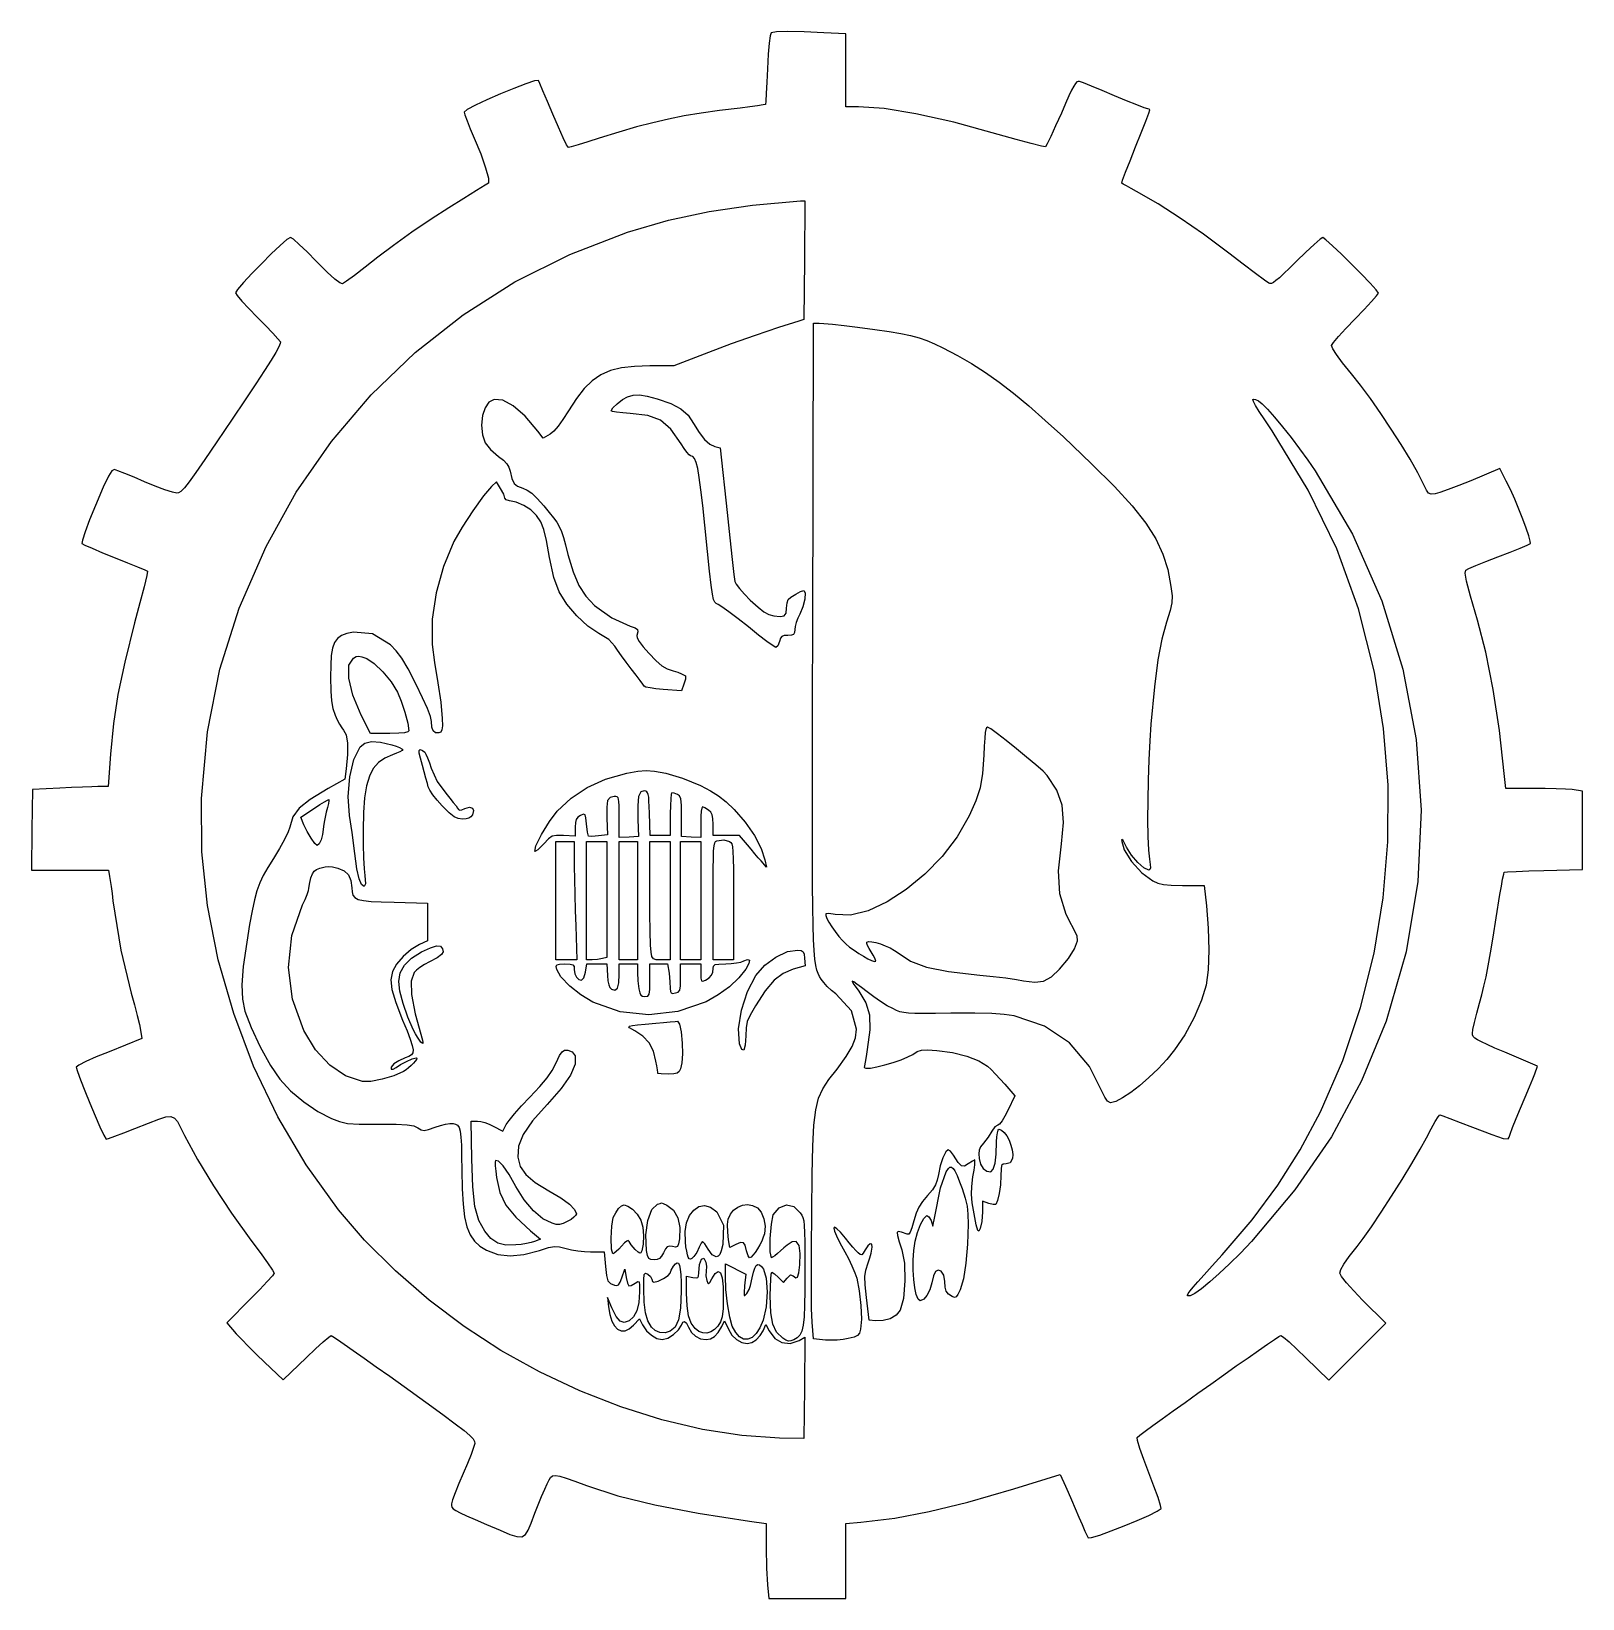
# Model space of a CAD drawing. Extents: x 0 to 268, y 0 to 271.
import ezdxf

# ---------------------------------------------------------------- set-up
doc = ezdxf.new("R2010")
doc.units = 0
doc.layers.get('0').update_dxf_attribs({"linetype": 'CONTINUOUS'})

msp = doc.modelspace()

# ---------------------------------------------------------------- linework, layer by layer
at = {"color": 0}
for p, q in [((127.507, 268.884), (127.365, 266.956)), ((127.669, 270.144), (127.507, 268.884)), ((127.846, 270.651), (127.669, 270.144)), ((128.793, 270.851), (127.846, 270.651)), ((130.761, 270.921), (128.793, 270.851)), ((133.555, 270.865), (130.761, 270.921)), ((136.984, 270.687), (133.555, 270.865)), ((140.758, 270.474), (136.984, 270.687)), ((140.758, 257.879), (140.758, 270.474)), ((127.365, 266.956), (127.247, 264.443)), ((127.247, 264.443), (127.137, 262.115)), ((81.063, 260.095), (78.7495, 259.085)), ((83.396, 261.056), (81.063, 260.095)), ((85.459, 261.846), (83.396, 261.056)), ((86.9654, 262.345), (85.459, 261.846)), ((87.6293, 262.432), (86.9654, 262.345)), ((87.8664, 261.929), (87.6293, 262.432)), ((88.4192, 260.654), (87.8664, 261.929)), ((89.2016, 258.805), (88.4192, 260.654)), ((127.026, 260.183), (126.93, 258.846)), ((127.137, 262.115), (127.026, 260.183)), ((179.783, 260.766), (179.32, 259.781)), ((180.15, 261.468), (179.783, 260.766)), ((180.446, 261.925), (180.15, 261.468)), ((180.695, 262.181), (180.446, 261.925)), ((180.921, 262.278), (180.695, 262.181)), ((181.151, 262.256), (180.921, 262.278)), ((181.846, 262), (181.151, 262.256)), ((183.214, 261.445), (181.846, 262)), ((185.061, 260.68), (183.214, 261.445)), ((187.185, 259.786), (185.061, 260.68)), ((75.3237, 257.4), (74.7889, 256.964)), ((76.7401, 258.147), (75.3237, 257.4)), ((78.7495, 259.085), (76.7401, 258.147)), ((90.1347, 256.576), (89.2016, 258.805)), ((122.52, 257.67), (118.922, 257.227)), ((124.15, 257.864), (122.52, 257.67)), ((125.509, 258.053), (124.15, 257.864)), ((126.458, 258.21), (125.509, 258.053)), ((126.86, 258.304), (126.458, 258.21)), ((126.93, 258.846), (126.86, 258.304)), ((142.981, 257.879), (140.758, 257.879)), ((147.395, 257.568), (142.981, 257.879)), ((152.876, 256.676), (147.395, 257.568)), ((178.738, 258.469), (178.012, 256.788)), ((179.32, 259.781), (178.738, 258.469)), ((189.282, 258.913), (187.185, 259.786)), ((191.064, 258.193), (189.282, 258.913)), ((192.343, 257.707), (191.064, 258.193)), ((192.933, 257.526), (192.343, 257.707)), ((193.207, 257.479), (192.933, 257.526)), ((193.322, 257.35), (193.207, 257.479)), ((74.7889, 256.964), (74.9254, 256.472)), ((74.9254, 256.472), (75.3001, 255.463)), ((75.3001, 255.463), (75.8596, 254.085)), ((91.0788, 254.338), (90.1347, 256.576)), ((107.411, 255.133), (104.6, 254.39)), ((110.119, 255.76), (107.411, 255.133)), ((112.853, 256.3), (110.119, 255.76)), ((115.743, 256.78), (112.853, 256.3)), ((118.922, 257.227), (115.743, 256.78)), ((159.44, 255.196), (152.876, 256.676)), ((167.11, 253.117), (159.44, 255.196)), ((178.012, 256.788), (177.026, 254.584)), ((191.804, 253.394), (192.589, 255.403)), ((192.589, 255.403), (193.124, 256.79)), ((193.124, 256.79), (193.322, 257.35)), ((75.8596, 254.085), (76.5528, 252.483)), ((76.5528, 252.483), (77.6661, 249.747)), ((91.8986, 252.509), (91.0788, 254.338)), ((92.5064, 251.277), (91.8986, 252.509)), ((98.1424, 252.448), (96.1542, 251.807)), ((101.553, 253.505), (98.1424, 252.448)), ((104.6, 254.39), (101.553, 253.505)), ((170.215, 252.236), (167.11, 253.117)), ((172.789, 251.54), (170.215, 252.236)), ((176.191, 252.753), (175.586, 251.485)), ((177.026, 254.584), (176.191, 252.753)), ((190.853, 250.967), (191.804, 253.394)), ((77.6661, 249.747), (78.5096, 247.315)), ((92.8165, 250.824), (92.5064, 251.277)), ((93.3154, 250.949), (92.8165, 250.824)), ((94.4866, 251.292), (93.3154, 250.949)), ((96.1542, 251.807), (94.4866, 251.292)), ((174.571, 251.095), (172.789, 251.54)), ((175.295, 250.967), (174.571, 251.095)), ((175.586, 251.485), (175.295, 250.967)), ((189.887, 248.547), (190.853, 250.967)), ((78.5096, 247.315), (78.9824, 245.518)), ((188.605, 245.186), (189.111, 246.552)), ((189.111, 246.552), (189.887, 248.547)), ((78.4077, 244.314), (76.9264, 243.386)), ((78.9862, 244.687), (78.4077, 244.314)), ((78.9824, 245.518), (78.9862, 244.687)), ((188.454, 244.65), (188.605, 245.186)), ((188.696, 244.521), (188.454, 244.65)), ((189.264, 244.212), (188.696, 244.521)), ((190.07, 243.769), (189.264, 244.212)), ((74.7642, 242.043), (72.1431, 240.417)), ((76.9264, 243.386), (74.7642, 242.043)), ((124.63, 240.899), (132.927, 241.618)), ((132.927, 241.618), (133.703, 241.651)), ((133.703, 241.651), (133.633, 231.352)), ((191.029, 243.239), (190.07, 243.769)), ((194.746, 241.089), (191.029, 243.239)), ((69.1085, 238.455), (65.7835, 236.189)), ((72.1431, 240.417), (69.1085, 238.455)), ((110.116, 238.254), (117.174, 239.802)), ((117.174, 239.802), (124.63, 240.899)), ((198.564, 238.656), (194.746, 241.089)), ((202.602, 235.85), (198.564, 238.656)), ((65.7835, 236.189), (62.5782, 233.905)), ((93.0395, 232.369), (103.011, 236.183)), ((103.011, 236.183), (110.116, 238.254)), ((206.974, 232.587), (202.602, 235.85)), ((43.0018, 233.897), (41.4694, 232.444)), ((44.166, 234.917), (43.0018, 233.897)), ((44.7668, 235.301), (44.166, 234.917)), ((45.2822, 234.98), (44.7668, 235.301)), ((46.3063, 234.104), (45.2822, 234.98)), ((47.6786, 232.803), (46.3063, 234.104)), ((62.5782, 233.905), (59.902, 231.881)), ((221.693, 234.086), (220.285, 232.773)), ((222.718, 234.975), (221.693, 234.086)), ((223.202, 235.301), (222.718, 234.975)), ((223.746, 234.907), (223.202, 235.301)), ((224.9, 233.861), (223.746, 234.907)), ((226.45, 232.376), (224.9, 233.861)), ((39.7701, 230.757), (38.1028, 229.038)), ((41.4694, 232.444), (39.7701, 230.757)), ((49.2485, 231.211), (47.6786, 232.803)), ((51.1143, 229.3), (49.2485, 231.211)), ((59.902, 231.881), (57.7123, 230.172)), ((83.5656, 227.597), (93.0395, 232.369)), ((133.633, 231.352), (133.526, 221.085)), ((209.458, 230.691), (206.974, 232.587)), ((211.577, 229.081), (209.458, 230.691)), ((218.652, 231.176), (217.434, 229.978)), ((220.285, 232.773), (218.652, 231.176)), ((228.189, 230.659), (226.45, 232.376)), ((229.906, 228.92), (228.189, 230.659)), ((38.1028, 229.038), (36.6656, 227.489)), ((52.4358, 228.063), (51.1143, 229.3)), ((53.2998, 227.422), (52.4358, 228.063)), ((54.4587, 227.735), (53.7986, 227.295)), ((55.8313, 228.74), (54.4587, 227.735)), ((57.7123, 230.172), (55.8313, 228.74)), ((74.6495, 221.923), (83.5656, 227.597)), ((213.115, 227.929), (211.577, 229.081)), ((213.854, 227.401), (213.115, 227.929)), ((215.101, 227.834), (214.656, 227.517)), ((215.692, 228.333), (215.101, 227.834)), ((216.458, 229.038), (215.692, 228.333)), ((217.434, 229.978), (216.458, 229.038)), ((231.392, 227.37), (229.906, 228.92)), ((35.6567, 226.313), (35.2778, 225.708)), ((35.2778, 225.708), (35.5741, 225.236)), ((35.5741, 225.236), (36.3802, 224.288)), ((36.6656, 227.489), (35.6567, 226.313)), ((53.7986, 227.295), (53.2998, 227.422)), ((214.063, 227.327), (213.854, 227.401)), ((214.32, 227.356), (214.063, 227.327)), ((214.656, 227.517), (214.32, 227.356)), ((232.438, 226.217), (231.392, 227.37)), ((231.637, 224.23), (232.511, 225.221)), ((232.833, 225.672), (232.438, 226.217)), ((232.511, 225.221), (232.833, 225.672)), ((36.3802, 224.288), (37.5694, 223.008)), ((37.5694, 223.008), (39.0179, 221.543)), ((228.776, 221.228), (230.347, 222.849)), ((230.347, 222.849), (231.637, 224.23)), ((39.0179, 221.543), (40.4841, 220.059)), ((40.4841, 220.059), (41.7283, 218.762)), ((66.3526, 215.398), (74.6495, 221.923)), ((129.125, 219.713), (125.108, 218.371)), ((132.644, 220.804), (129.125, 219.713)), ((133.526, 221.085), (132.644, 220.804)), ((135.044, 166.617), (135.184, 220.485)), ((135.184, 220.485), (136.136, 220.485)), ((136.136, 220.485), (136.954, 220.43)), ((136.954, 220.43), (138.473, 220.279)), ((138.473, 220.279), (140.481, 220.055)), ((140.481, 220.055), (142.769, 219.779)), ((142.769, 219.779), (145.79, 219.396)), ((225.914, 218.168), (227.204, 219.579)), ((227.204, 219.579), (228.776, 221.228)), ((41.7283, 218.762), (42.6226, 217.791)), ((42.6226, 217.791), (43.0389, 217.277)), ((43.0209, 216.979), (42.7648, 216.373)), ((43.0389, 217.277), (43.0209, 216.979)), ((120.951, 216.896), (117.016, 215.407)), ((125.108, 218.371), (120.951, 216.896)), ((145.79, 219.396), (148.258, 219.046)), ((148.258, 219.046), (150.282, 218.704)), ((150.282, 218.704), (151.971, 218.345)), ((151.971, 218.345), (153.435, 217.941)), ((153.435, 217.941), (154.78, 217.47)), ((154.78, 217.47), (156.115, 216.905)), ((156.115, 216.905), (157.551, 216.218)), ((224.719, 216.642), (225.04, 217.14)), ((225.04, 217.14), (225.914, 218.168)), ((41.4281, 214.066), (40.2953, 212.28)), ((42.2423, 215.416), (41.4281, 214.066)), ((42.7648, 216.373), (42.2423, 215.416)), ((58.7347, 208.075), (66.3526, 215.398)), ((117.016, 215.407), (111.055, 213.076)), ((157.551, 216.218), (160.089, 214.89)), ((160.089, 214.89), (162.513, 213.491)), ((224.921, 216.034), (224.719, 216.642)), ((225.544, 215.036), (224.921, 216.034)), ((226.609, 213.615), (225.544, 215.036)), ((40.2953, 212.28), (38.8165, 210.013)), ((98.4155, 211.539), (96.9201, 210.516)), ((100.093, 212.267), (98.4155, 211.539)), ((102.018, 212.743), (100.093, 212.267)), ((104.262, 212.999), (102.018, 212.743)), ((106.892, 213.076), (104.262, 212.999)), ((111.055, 213.076), (106.892, 213.076)), ((162.513, 213.491), (164.889, 211.973)), ((164.889, 211.973), (167.282, 210.282)), ((228.141, 211.737), (226.609, 213.615)), ((229.722, 209.762), (228.141, 211.737)), ((38.8165, 210.013), (36.9644, 207.225)), ((95.5407, 209.163), (94.2054, 207.443)), ((96.9201, 210.516), (95.5407, 209.163)), ((167.282, 210.282), (169.759, 208.37)), ((231.45, 207.432), (229.722, 209.762)), ((36.9644, 207.225), (34.7128, 203.871)), ((51.8583, 200.01), (58.7347, 208.075)), ((79.0871, 206.797), (78.4091, 205.838)), ((79.9744, 207.293), (79.0871, 206.797)), ((81.4709, 207.183), (79.9744, 207.293)), ((83.2764, 206.2), (81.4709, 207.183)), ((85.3267, 204.396), (83.2764, 206.2)), ((94.2054, 207.443), (92.8508, 205.315)), ((100.5, 205.826), (101.255, 206.561)), ((101.255, 206.561), (102.183, 207.283)), ((102.183, 207.283), (103.011, 207.752)), ((103.011, 207.752), (104.014, 208.034)), ((104.014, 208.034), (105.11, 208.078)), ((105.11, 208.078), (106.444, 207.871)), ((106.444, 207.871), (108.162, 207.399)), ((108.162, 207.399), (110.546, 206.564)), ((110.546, 206.564), (112.266, 205.661)), ((169.759, 208.37), (172.388, 206.186)), ((172.388, 206.186), (175.234, 203.681)), ((211.132, 207.265), (211.257, 207.366)), ((211.234, 206.912), (211.132, 207.265)), ((211.589, 206.254), (211.234, 206.912)), ((211.257, 207.366), (211.586, 207.275)), ((211.586, 207.275), (212.09, 207.046)), ((212.228, 205.23), (211.589, 206.254)), ((212.09, 207.046), (212.715, 206.558)), ((212.715, 206.558), (213.672, 205.583)), ((233.25, 204.866), (231.45, 207.432)), ((34.7128, 203.871), (32.0656, 199.958)), ((77.9748, 204.494), (77.8235, 202.846)), ((78.4091, 205.838), (77.9748, 204.494)), ((87.5591, 201.825), (85.3267, 204.396)), ((91.882, 203.82), (91.0332, 202.657)), ((92.8508, 205.315), (91.882, 203.82)), ((100.189, 205.315), (100.5, 205.826)), ((100.448, 205.201), (100.189, 205.315)), ((101.158, 205.074), (100.448, 205.201)), ((102.212, 204.954), (101.158, 205.074)), ((103.504, 204.858), (102.212, 204.954)), ((106.548, 204.504), (103.504, 204.858)), ((108.734, 203.686), (106.548, 204.504)), ((110.509, 202.14), (108.734, 203.686)), ((112.266, 205.661), (113.503, 204.56)), ((113.503, 204.56), (114.44, 203.13)), ((175.234, 203.681), (178.365, 200.801)), ((213.173, 203.784), (212.228, 205.23)), ((214.453, 201.859), (213.173, 203.784)), ((213.672, 205.583), (214.876, 204.216)), ((214.876, 204.216), (216.253, 202.557)), ((235.041, 202.183), (233.25, 204.866)), ((77.8235, 202.846), (77.9667, 201.185)), ((77.9667, 201.185), (78.449, 199.817)), ((88.477, 200.624), (87.5591, 201.825)), ((89.6415, 201.296), (88.477, 200.624)), ((90.2903, 201.819), (89.6415, 201.296)), ((91.0332, 202.657), (90.2903, 201.819)), ((112.324, 199.602), (110.509, 202.14)), ((114.44, 203.13), (115.391, 201.55)), ((115.391, 201.55), (116.333, 200.357)), ((178.365, 200.801), (183.254, 196.16)), ((220.687, 191.615), (214.453, 201.859)), ((216.253, 202.557), (217.72, 200.703)), ((217.72, 200.703), (219.203, 198.75)), ((236.75, 199.501), (235.041, 202.183)), ((32.0656, 199.958), (29.9985, 196.924)), ((45.7824, 191.252), (51.8583, 200.01)), ((78.449, 199.817), (79.3404, 198.615)), ((79.3404, 198.615), (80.7159, 197.449)), ((112.83, 198.807), (112.324, 199.602)), ((113.307, 198.155), (112.83, 198.807)), ((113.698, 197.717), (113.307, 198.155)), ((116.333, 200.357), (117.253, 199.552)), ((117.253, 199.552), (118.145, 199.142)), ((118.145, 199.142), (119.063, 198.932)), ((119.063, 198.932), (120.261, 187.748)), ((219.203, 198.75), (220.621, 196.799)), ((238.296, 196.94), (236.75, 199.501)), ((14.3578, 195.156), (13.9237, 194.941)), ((14.9641, 194.955), (14.3578, 195.156)), ((29.9985, 196.924), (28.4275, 194.663)), ((80.7159, 197.449), (81.595, 196.781)), ((81.595, 196.781), (82.1697, 196.19)), ((82.1697, 196.19), (82.5211, 195.586)), ((82.5211, 195.586), (82.7264, 194.875)), ((113.947, 197.554), (113.698, 197.717)), ((114.303, 197.452), (113.947, 197.554)), ((114.614, 197.094), (114.303, 197.452)), ((114.897, 196.41), (114.614, 197.094)), ((115.164, 195.327), (114.897, 196.41)), ((115.43, 193.774), (115.164, 195.327)), ((183.254, 196.16), (187.183, 192.236)), ((220.621, 196.799), (221.897, 194.946)), ((239.602, 194.618), (238.296, 196.94)), ((253.824, 195.369), (248.779, 193.252)), ((254.918, 193.182), (253.824, 195.369)), ((13.3256, 194.011), (12.423, 192.101)), ((13.9237, 194.941), (13.3256, 194.011)), ((16.1478, 194.501), (14.9641, 194.955)), ((17.7409, 193.853), (16.1478, 194.501)), ((19.5792, 193.076), (17.7409, 193.853)), ((21.4257, 192.305), (19.5792, 193.076)), ((27.2686, 193.062), (26.4418, 192.013)), ((28.4275, 194.663), (27.2686, 193.062)), ((80.3973, 193.04), (79.5514, 192.262)), ((81.1029, 191.877), (80.3973, 193.04)), ((82.7264, 194.875), (83.0185, 193.609)), ((83.0185, 193.609), (83.4263, 192.789)), ((83.4263, 192.789), (84.0412, 192.28)), ((115.713, 191.675), (115.43, 193.774)), ((221.897, 194.946), (228.322, 183.978)), ((240.594, 192.653), (239.602, 194.618)), ((241.096, 191.604), (240.594, 192.653)), ((246.723, 192.417), (244.87, 191.709)), ((248.779, 193.252), (246.723, 192.417)), ((255.625, 191.729), (254.918, 193.182)), ((12.423, 192.101), (11.0767, 188.948)), ((23.089, 191.674), (21.4257, 192.305)), ((24.3803, 191.24), (23.089, 191.674)), ((25.1175, 191.065), (24.3803, 191.24)), ((25.4482, 191.124), (25.1175, 191.065)), ((25.863, 191.404), (25.4482, 191.124)), ((26.4418, 192.013), (25.863, 191.404)), ((40.5694, 181.856), (45.7824, 191.252)), ((78.1346, 190.606), (76.2882, 188.057)), ((79.5514, 192.262), (78.1346, 190.606)), ((81.6321, 190.893), (81.1029, 191.877)), ((81.8444, 190.253), (81.6321, 190.893)), ((82.0773, 189.931), (81.8444, 190.253)), ((82.6562, 189.793), (82.0773, 189.931)), ((83.8041, 189.562), (82.6562, 189.793)), ((84.0412, 192.28), (84.9492, 191.947)), ((84.9492, 191.947), (85.6851, 191.637)), ((85.6851, 191.637), (86.4704, 191.075)), ((86.4704, 191.075), (87.3936, 190.182)), ((87.3936, 190.182), (88.5472, 188.878)), ((116.024, 188.962), (115.713, 191.675)), ((187.183, 192.236), (190.262, 188.874)), ((225.618, 181.46), (220.687, 191.615)), ((241.494, 191.065), (241.096, 191.604)), ((241.943, 190.897), (241.494, 191.065)), ((242.605, 190.959), (241.943, 190.897)), ((243.43, 191.198), (242.605, 190.959)), ((244.87, 191.709), (243.43, 191.198)), ((256.37, 190.066), (255.625, 191.729)), ((257.108, 188.316), (256.37, 190.066)), ((11.0767, 188.948), (10.0776, 186.465)), ((76.2882, 188.057), (74.4418, 185.229)), ((85.0981, 188.988), (83.8041, 189.562)), ((86.3258, 188.184), (85.0981, 188.988)), ((87.2765, 187.255), (86.3258, 188.184)), ((88.0262, 186.119), (87.2765, 187.255)), ((88.5472, 188.878), (89.5036, 187.752)), ((89.5036, 187.752), (90.2395, 186.847)), ((116.381, 185.56), (116.024, 188.962)), ((120.261, 187.748), (120.723, 183.356)), ((190.262, 188.874), (192.607, 185.914)), ((257.792, 186.593), (257.108, 188.316)), ((9.299, 184.398), (8.8194, 182.965)), ((10.0776, 186.465), (9.299, 184.398)), ((74.4418, 185.229), (73.025, 182.737)), ((88.5694, 184.811), (88.0262, 186.119)), ((89.0379, 182.91), (88.5694, 184.811)), ((90.2395, 186.847), (90.8018, 186.064)), ((90.8018, 186.064), (91.2414, 185.302)), ((91.2414, 185.302), (91.6051, 184.463)), ((91.6051, 184.463), (91.9441, 183.446)), ((116.855, 180.981), (116.381, 185.56)), ((192.607, 185.914), (194.335, 183.199)), ((258.377, 185.021), (257.792, 186.593)), ((258.816, 183.716), (258.377, 185.021)), ((8.8194, 182.965), (8.7133, 182.385)), ((8.7133, 182.385), (9.2645, 182.114)), ((9.2645, 182.114), (10.5296, 181.562)), ((10.5296, 181.562), (12.3238, 180.803)), ((35.9336, 171.23), (40.5694, 181.856)), ((73.025, 182.737), (71.2142, 178.417)), ((89.5696, 179.987), (89.0379, 182.91)), ((91.9441, 183.446), (92.3078, 182.153)), ((92.3078, 182.153), (92.7446, 180.482)), ((120.723, 183.356), (121.126, 179.644)), ((194.335, 183.199), (195.559, 180.571)), ((228.322, 183.978), (233.379, 172.506)), ((255.557, 180.908), (257.306, 181.61)), ((257.306, 181.61), (258.539, 182.127)), ((258.539, 182.127), (259.079, 182.385)), ((259.066, 182.798), (258.816, 183.716)), ((259.079, 182.385), (259.066, 182.798)), ((12.3238, 180.803), (14.4639, 179.915)), ((14.4639, 179.915), (16.5943, 179.057)), ((16.5943, 179.057), (18.3651, 178.331)), ((90.3192, 176.535), (89.5696, 179.987)), ((92.7446, 180.482), (93.6502, 177.478)), ((117.215, 177.593), (116.855, 180.981)), ((121.126, 179.644), (121.422, 177.005)), ((195.559, 180.571), (196.394, 177.872)), ((229.386, 171.082), (225.618, 181.46)), ((249.652, 178.577), (251.398, 179.278)), ((251.398, 179.278), (253.471, 180.092)), ((253.471, 180.092), (255.557, 180.908)), ((18.3651, 178.331), (19.5874, 177.815)), ((19.9388, 176.851), (19.4772, 174.929)), ((19.5874, 177.815), (20.0725, 177.589)), ((20.0725, 177.589), (19.9388, 176.851)), ((71.2142, 178.417), (69.9505, 173.859)), ((91.229, 174.061), (90.3192, 176.535)), ((93.6502, 177.478), (94.6408, 175.15)), ((117.49, 175.212), (117.215, 177.593)), ((121.422, 177.005), (121.568, 175.825)), ((196.394, 177.872), (196.956, 174.943)), ((247.805, 177.272), (247.897, 177.799)), ((248.059, 175.886), (247.805, 177.272)), ((247.897, 177.799), (248.42, 178.059)), ((248.42, 178.059), (249.652, 178.577)), ((19.4772, 174.929), (18.7579, 172.117)), ((69.9505, 173.859), (69.2891, 169.285)), ((92.5558, 171.929), (91.229, 174.061)), ((94.6408, 175.15), (95.8303, 173.293)), ((117.712, 173.651), (117.49, 175.212)), ((117.91, 172.722), (117.712, 173.651)), ((121.568, 175.825), (121.817, 175.354)), ((121.817, 175.354), (122.404, 174.59)), ((122.404, 174.59), (123.244, 173.643)), ((123.244, 173.643), (124.248, 172.615)), ((131.279, 173.127), (132.102, 173.641)), ((132.102, 173.641), (132.957, 174.083)), ((132.957, 174.083), (133.526, 174.271)), ((133.526, 174.271), (133.748, 173.835)), ((133.748, 173.835), (133.663, 172.767)), ((196.956, 174.943), (197.142, 173.349)), ((248.744, 173.295), (248.059, 175.886)), ((18.7579, 172.117), (17.8511, 168.698)), ((32.6003, 160.682), (35.9336, 171.23)), ((94.2799, 169.867), (92.5558, 171.929)), ((95.8303, 173.293), (97.3307, 171.697)), ((97.3307, 171.697), (100.334, 169.528)), ((118.117, 172.241), (117.91, 172.722)), ((118.361, 172.02), (118.117, 172.241)), ((118.674, 171.873), (118.361, 172.02)), ((119.346, 171.446), (118.674, 171.873)), ((120.56, 170.565), (119.346, 171.446)), ((124.248, 172.615), (125.592, 171.367)), ((125.592, 171.367), (126.607, 170.564)), ((130.442, 170.36), (130.528, 171.203)), ((130.528, 171.203), (130.615, 172.121)), ((130.615, 172.121), (130.81, 172.721)), ((130.81, 172.721), (131.279, 173.127)), ((133.332, 171.429), (132.821, 170.181)), ((133.663, 172.767), (133.332, 171.429)), ((196.827, 170.781), (196.18, 168.77)), ((197.123, 172.134), (196.827, 170.781)), ((197.142, 173.349), (197.123, 172.134)), ((232.128, 160.16), (229.386, 171.082)), ((233.379, 172.506), (237.053, 160.649)), ((249.943, 169.156), (248.744, 173.295)), ((17.8511, 168.698), (16.1286, 161.851)), ((69.2891, 169.285), (69.2848, 164.922)), ((96.1884, 168.103), (94.2799, 169.867)), ((98.0722, 166.862), (96.1884, 168.103)), ((100.334, 169.528), (103.47, 168.097)), ((103.47, 168.097), (104.331, 167.801)), ((122.146, 169.359), (120.56, 170.565)), ((123.931, 167.958), (122.146, 169.359)), ((126.607, 170.564), (127.458, 170.1)), ((127.458, 170.1), (128.305, 169.861)), ((128.305, 169.861), (129.441, 169.755)), ((129.441, 169.755), (130.117, 169.898)), ((130.117, 169.898), (130.442, 170.36)), ((132.006, 168.044), (131.939, 167.535)), ((132.194, 168.713), (132.006, 168.044)), ((132.474, 169.456), (132.194, 168.713)), ((132.821, 170.181), (132.474, 169.456)), ((196.18, 168.77), (195.363, 165.845)), ((251.383, 163.619), (249.943, 169.156)), ((52.3998, 165.268), (52.0513, 164.295)), ((52.9124, 165.979), (52.3998, 165.268)), ((53.6166, 166.484), (52.9124, 165.979)), ((54.5373, 166.831), (53.6166, 166.484)), ((55.7029, 167.076), (54.5373, 166.831)), ((58.9622, 166.773), (55.7029, 167.076)), ((62.0889, 164.853), (58.9622, 166.773)), ((99.7825, 165.779), (98.0722, 166.862)), ((100.858, 164.641), (99.7825, 165.779)), ((104.331, 167.801), (104.753, 167.517)), ((104.823, 167.127), (104.635, 166.51)), ((104.635, 166.51), (104.691, 166.11)), ((104.691, 166.11), (105.066, 165.453)), ((104.753, 167.517), (104.823, 167.127)), ((105.066, 165.453), (105.745, 164.557)), ((125.656, 166.568), (123.931, 167.958)), ((127.132, 165.435), (125.656, 166.568)), ((128.196, 164.673), (127.132, 165.435)), ((129.293, 165.451), (129.019, 164.711)), ((129.46, 166.005), (129.293, 165.451)), ((129.698, 166.327), (129.46, 166.005)), ((130.096, 166.474), (129.698, 166.327)), ((130.74, 166.51), (130.096, 166.474)), ((131.388, 166.541), (130.74, 166.51)), ((131.749, 166.679), (131.388, 166.541)), ((131.904, 166.988), (131.749, 166.679)), ((131.939, 167.535), (131.904, 166.988)), ((135.019, 156.577), (135.044, 166.617)), ((195.363, 165.845), (194.707, 162.31)), ((51.8389, 163.008), (51.7356, 161.353)), ((52.0513, 164.295), (51.8389, 163.008)), ((54.8598, 161.341), (55.6687, 162.596)), ((55.6687, 162.596), (56.1647, 162.868)), ((56.1647, 162.868), (56.6028, 162.941)), ((56.6028, 162.941), (57.1458, 162.814)), ((57.1458, 162.814), (57.9617, 162.49)), ((63.07, 163.86), (62.0889, 164.853)), ((64.0154, 162.56), (63.07, 163.86)), ((65.0998, 160.707), (64.0154, 162.56)), ((69.2848, 164.922), (69.668, 161.824)), ((101.319, 163.956), (100.858, 164.641)), ((102.005, 162.989), (101.319, 163.956)), ((102.822, 161.87), (102.005, 162.989)), ((105.745, 164.557), (106.715, 163.442)), ((106.715, 163.442), (107.982, 162.119)), ((128.694, 164.393), (128.196, 164.673)), ((129.019, 164.711), (128.694, 164.393)), ((252.663, 157.176), (251.383, 163.619)), ((16.1286, 161.851), (14.949, 156.294)), ((30.4629, 149.83), (32.6003, 160.682)), ((51.7356, 161.353), (51.7179, 159.278)), ((54.8432, 159.112), (54.8598, 161.341)), ((57.9617, 162.49), (59.2748, 161.631)), ((59.2748, 161.631), (60.7702, 160.193)), ((60.7702, 160.193), (62.1923, 158.456)), ((66.4986, 158.043), (65.0998, 160.707)), ((69.668, 161.824), (70.2388, 158.327)), ((103.681, 160.726), (102.822, 161.87)), ((104.509, 159.653), (103.681, 160.726)), ((107.982, 162.119), (108.964, 161.273)), ((108.964, 161.273), (109.879, 160.744)), ((109.879, 160.744), (110.949, 160.373)), ((110.949, 160.373), (111.705, 160.127)), ((111.705, 160.127), (112.346, 159.88)), ((112.346, 159.88), (112.809, 159.659)), ((194.707, 162.31), (194.116, 157.602)), ((233.697, 150.402), (232.128, 160.16)), ((237.053, 160.649), (239.328, 148.529)), ((51.7179, 159.278), (51.7493, 156.85)), ((55.5734, 156.156), (54.8432, 159.112)), ((62.1923, 158.456), (63.2876, 156.704)), ((67.6257, 155.731), (66.4986, 158.043)), ((70.2388, 158.327), (70.7581, 154.963)), ((105.202, 158.724), (104.509, 159.653)), ((105.69, 158.047), (105.202, 158.724)), ((105.904, 157.728), (105.69, 158.047)), ((106.203, 157.585), (105.904, 157.728)), ((106.922, 157.433), (106.203, 157.585)), ((107.953, 157.287), (106.922, 157.433)), ((109.185, 157.161), (107.953, 157.287)), ((112.36, 156.916), (109.185, 157.161)), ((112.783, 158.08), (112.36, 156.916)), ((113.038, 158.958), (112.783, 158.08)), ((112.809, 159.659), (113.029, 159.492)), ((113.029, 159.492), (113.038, 158.958)), ((194.116, 157.602), (193.499, 151.164)), ((253.738, 150.093), (252.663, 157.176)), ((14.949, 156.294), (14.1786, 151.262)), ((51.7493, 156.85), (51.8664, 155.166)), ((51.8664, 155.166), (52.1035, 153.898)), ((57.0096, 152.718), (55.5734, 156.156)), ((63.2876, 156.704), (63.9329, 155.146)), ((63.9329, 155.146), (64.5664, 153.212)), ((68.4555, 153.855), (67.6257, 155.731)), ((70.7581, 154.963), (71.0145, 152.153)), ((135, 147.789), (135.019, 156.577)), ((52.1035, 153.898), (52.4937, 152.718)), ((52.4937, 152.718), (52.8479, 151.898)), ((52.8479, 151.898), (53.2462, 151.135)), ((58.5971, 149.576), (57.0096, 152.718)), ((64.5664, 153.212), (65.0529, 151.357)), ((68.9681, 152.469), (68.4555, 153.855)), ((69.1444, 151.624), (68.9681, 152.469)), ((71.0145, 152.153), (71.0336, 150.899)), ((14.1786, 151.262), (13.6881, 145.98)), ((29.4211, 138.287), (30.4629, 149.83)), ((53.2462, 151.135), (53.6388, 150.509)), ((53.6388, 150.509), (53.975, 150.106)), ((53.975, 150.106), (54.4174, 149.294)), ((54.4174, 149.294), (54.6365, 147.886)), ((61.9485, 149.576), (58.5971, 149.576)), ((63.4919, 149.6), (61.9485, 149.576)), ((64.5185, 149.674), (63.4919, 149.6)), ((65.0875, 149.816), (64.5185, 149.674)), ((65.0529, 151.357), (65.2639, 150.037)), ((65.2639, 150.037), (65.0875, 149.816)), ((69.2231, 150.666), (69.1444, 151.624)), ((69.4612, 150.015), (69.2231, 150.666)), ((69.8581, 149.674), (69.4612, 150.015)), ((70.4152, 149.648), (69.8581, 149.674)), ((70.7704, 149.791), (70.4152, 149.648)), ((70.9648, 150.161), (70.7704, 149.791)), ((71.0336, 150.899), (70.9648, 150.161)), ((164.874, 149.728), (164.782, 148.736)), ((164.96, 150.213), (164.874, 149.728)), ((165.104, 150.504), (164.96, 150.213)), ((165.276, 150.635), (165.104, 150.504)), ((165.829, 150.327), (165.276, 150.635)), ((166.969, 149.503), (165.829, 150.327)), ((168.505, 148.318), (166.969, 149.503)), ((193.499, 151.164), (193.284, 148.287)), ((234.472, 140.607), (233.697, 150.402)), ((254.565, 142.628), (253.738, 150.093)), ((54.6365, 147.886), (54.6294, 145.922)), ((55.7318, 145.06), (56.8332, 147.25)), ((56.8332, 147.25), (57.6474, 147.891)), ((57.6474, 147.891), (58.7996, 148.167)), ((58.7996, 148.167), (60.3345, 148.074)), ((60.3345, 148.074), (62.3013, 147.603)), ((62.3013, 147.603), (63.0439, 147.377)), ((63.0439, 147.377), (63.6503, 147.14)), ((63.693, 146.367), (63.1335, 146.12)), ((63.6503, 147.14), (64.0567, 146.922)), ((64.0676, 146.587), (63.693, 146.367)), ((64.0567, 146.922), (64.2056, 146.754)), ((64.2056, 146.754), (64.0676, 146.587)), ((67.0458, 146.608), (67.2042, 146.754)), ((67.0539, 146.138), (67.0458, 146.608)), ((67.2042, 146.754), (67.6176, 146.623)), ((67.6176, 146.623), (67.9799, 146.333)), ((67.9799, 146.333), (68.1852, 145.971)), ((134.989, 140.163), (135, 147.789)), ((164.691, 147.38), (164.607, 145.803)), ((164.782, 148.736), (164.691, 147.38)), ((170.25, 146.924), (168.505, 148.318)), ((172.014, 145.473), (170.25, 146.924)), ((193.284, 148.287), (193.117, 144.996)), ((239.328, 148.529), (240.189, 136.267)), ((13.6881, 145.98), (13.2994, 140.404)), ((54.6294, 145.922), (54.398, 143.44)), ((55.0153, 142.033), (55.7318, 145.06)), ((59.9803, 144.529), (59.0973, 143.505)), ((61.0884, 145.302), (59.9803, 144.529)), ((62.4417, 145.872), (61.0884, 145.302)), ((63.1335, 146.12), (62.4417, 145.872)), ((67.2331, 145.298), (67.0539, 146.138)), ((67.5929, 144.04), (67.2331, 145.298)), ((67.9097, 142.896), (67.5929, 144.04)), ((68.1852, 145.971), (68.465, 145.323)), ((68.465, 145.323), (68.7836, 144.482)), ((68.7836, 144.482), (69.1085, 143.546)), ((164.607, 145.803), (164.373, 142.619)), ((173.611, 144.118), (172.014, 145.473)), ((174.848, 143.014), (173.611, 144.118)), ((193.117, 144.996), (193.001, 141.494)), ((54.1514, 141.676), (51.2932, 140.051)), ((54.398, 143.44), (54.1514, 141.676)), ((54.7479, 138.643), (55.0153, 142.033)), ((58.4193, 142.179), (57.9272, 140.498)), ((59.0973, 143.505), (58.4193, 142.179)), ((68.2046, 141.817), (67.9097, 142.896)), ((68.4403, 140.925), (68.2046, 141.817)), ((68.5793, 140.335), (68.4403, 140.925)), ((69.1085, 143.546), (70.1089, 141.27)), ((70.1089, 141.27), (71.6139, 139.207)), ((96.0699, 140.221), (99.2586, 141.635)), ((99.2586, 141.635), (102.905, 142.664)), ((102.905, 142.664), (104.83, 143.042)), ((104.83, 143.042), (106.247, 143.167)), ((106.247, 143.167), (107.677, 143.042)), ((107.677, 143.042), (109.644, 142.664)), ((109.644, 142.664), (112.522, 141.832)), ((112.522, 141.832), (115.641, 140.547)), ((164.373, 142.619), (163.962, 140.163)), ((175.543, 142.311), (174.848, 143.014)), ((177.248, 139.755), (175.543, 142.311)), ((193.001, 141.494), (192.938, 137.982)), ((254.812, 140.051), (254.565, 142.628)), ((0.1764, 139.875), (0.0703, 132.927)), ((4.9389, 140.089), (0.1764, 139.875)), ((6.926, 140.186), (4.9389, 140.089)), ((8.8277, 140.269), (6.926, 140.186)), ((10.4249, 140.333), (8.8277, 140.269)), ((11.5011, 140.371), (10.4249, 140.333)), ((13.2994, 140.404), (11.5011, 140.371)), ((29.49, 129.119), (29.4211, 138.287)), ((51.2932, 140.051), (48.1831, 138.152)), ((54.9973, 135.36), (54.7479, 138.643)), ((57.5991, 138.413), (57.4174, 135.871)), ((57.9272, 140.498), (57.5991, 138.413)), ((68.8453, 139.779), (68.5793, 140.335)), ((69.3872, 138.974), (68.8453, 139.779)), ((70.1326, 138.029), (69.3872, 138.974)), ((71.6139, 139.207), (72.3099, 138.392)), ((72.3099, 138.392), (72.9273, 137.645)), ((90.8763, 136.138), (93.2903, 138.398)), ((93.2903, 138.398), (96.0699, 140.221)), ((100.014, 138.508), (99.5976, 137.975)), ((100.754, 138.64), (100.014, 138.508)), ((101.032, 138.632), (100.754, 138.64)), ((101.242, 138.581), (101.032, 138.632)), ((101.393, 138.444), (101.242, 138.581)), ((101.494, 138.183), (101.393, 138.444)), ((101.554, 137.757), (101.494, 138.183)), ((104.956, 138.637), (104.803, 137.075)), ((105.326, 139.453), (104.956, 138.637)), ((105.94, 139.63), (105.326, 139.453)), ((106.185, 139.579), (105.94, 139.63)), ((106.373, 139.48), (106.185, 139.579)), ((106.516, 139.295), (106.373, 139.48)), ((106.618, 138.986), (106.516, 139.295)), ((106.691, 138.515), (106.618, 138.986)), ((106.743, 137.844), (106.691, 138.515)), ((110.494, 138.259), (110.439, 137.085)), ((110.582, 139.041), (110.494, 138.259)), ((110.702, 139.313), (110.582, 139.041)), ((111.085, 139.224), (110.702, 139.313)), ((111.654, 139.03), (111.085, 139.224)), ((112.032, 138.783), (111.654, 139.03)), ((112.244, 138.242), (112.032, 138.783)), ((112.338, 137.15), (112.244, 138.242)), ((115.641, 140.547), (117.364, 139.654)), ((117.364, 139.654), (118.766, 138.77)), ((118.766, 138.77), (120.07, 137.734)), ((134.986, 133.615), (134.989, 140.163)), ((163.962, 140.163), (163.247, 137.9)), ((178.179, 137.152), (177.248, 139.755)), ((234.455, 130.832), (234.472, 140.607)), ((259.608, 140.051), (254.812, 140.051)), ((261.622, 140.033), (259.608, 140.051)), ((263.55, 139.987), (261.622, 140.033)), ((265.175, 139.919), (263.55, 139.987)), ((266.277, 139.842), (265.175, 139.919)), ((268.111, 139.594), (266.277, 139.842)), ((268.111, 126.048), (268.111, 139.594)), ((46.258, 136.621), (45.1915, 135.132)), ((48.1831, 138.152), (46.258, 136.621)), ((46.5667, 135.112), (48.9299, 136.667)), ((48.9299, 136.667), (49.8768, 137.255)), ((49.8768, 137.255), (50.6582, 137.721)), ((50.6582, 137.721), (51.2025, 138.02)), ((50.9764, 135.961), (50.7739, 135.085)), ((51.1859, 136.784), (50.9764, 135.961)), ((51.3373, 137.461), (51.1859, 136.784)), ((51.2025, 138.02), (51.4354, 138.111)), ((51.4216, 137.925), (51.3373, 137.461)), ((51.4354, 138.111), (51.4216, 137.925)), ((57.4174, 135.871), (57.3624, 132.819)), ((71.0145, 137.053), (70.1326, 138.029)), ((72.2189, 135.847), (71.0145, 137.053)), ((73.0635, 135.154), (72.2189, 135.847)), ((72.9273, 137.645), (73.4, 137.045)), ((73.4, 137.045), (73.6604, 136.667)), ((73.6604, 136.667), (73.8477, 136.408)), ((73.8477, 136.408), (74.0833, 136.31)), ((74.0833, 136.31), (74.4238, 136.365)), ((74.4238, 136.365), (74.9293, 136.561)), ((74.9293, 136.561), (75.7329, 136.788)), ((75.7329, 136.788), (76.2564, 136.653)), ((76.236, 135.503), (75.97, 135.148)), ((76.4427, 136.209), (76.236, 135.503)), ((76.2564, 136.653), (76.4427, 136.209)), ((89.5244, 134.342), (90.8763, 136.138)), ((95.4098, 135.577), (94.8972, 135.36)), ((95.691, 135.498), (95.4098, 135.577)), ((95.8398, 134.99), (95.691, 135.498)), ((99.5976, 137.975), (99.4336, 136.841)), ((99.4336, 136.841), (99.4474, 134.903)), ((101.586, 137.124), (101.554, 137.757)), ((101.597, 136.247), (101.586, 137.124)), ((101.6, 135.079), (101.597, 136.247)), ((104.803, 137.075), (104.845, 134.655)), ((106.783, 136.936), (106.743, 137.844)), ((106.821, 135.749), (106.783, 136.936)), ((106.928, 131.937), (106.821, 135.749)), ((110.439, 137.085), (110.419, 135.642)), ((110.419, 135.642), (110.419, 131.937)), ((112.36, 135.256), (112.338, 137.15)), ((115.786, 136.094), (115.731, 135.242)), ((115.874, 136.667), (115.786, 136.094)), ((115.994, 136.876), (115.874, 136.667)), ((116.417, 136.715), (115.994, 136.876)), ((117.052, 136.314), (116.417, 136.715)), ((117.44, 135.974), (117.052, 136.314)), ((117.677, 135.516), (117.44, 135.974)), ((117.795, 134.841), (117.677, 135.516)), ((120.07, 137.734), (121.496, 136.385)), ((121.496, 136.385), (123.378, 134.215)), ((163.247, 137.9), (162.101, 135.289)), ((178.409, 134.166), (178.179, 137.152)), ((192.938, 137.982), (192.93, 134.656)), ((240.189, 136.267), (239.621, 123.983)), ((0.0703, 132.927), (0, 125.94)), ((44.6624, 133.349), (44.3798, 132.526)), ((45.1915, 135.132), (44.6624, 133.349)), ((47.0958, 133.773), (46.5667, 135.112)), ((47.6829, 132.602), (47.0958, 133.773)), ((50.4472, 132.927), (50.3372, 132.079)), ((50.4899, 133.466), (50.4472, 132.927)), ((50.6056, 134.22), (50.4899, 133.466)), ((50.7739, 135.085), (50.6056, 134.22)), ((55.4288, 132.45), (54.9973, 135.36)), ((57.3624, 132.819), (57.3648, 130.351)), ((73.7567, 134.836), (73.0635, 135.154)), ((74.5063, 134.76), (73.7567, 134.836)), ((75.1487, 134.797), (74.5063, 134.76)), ((75.6211, 134.92), (75.1487, 134.797)), ((75.97, 135.148), (75.6211, 134.92)), ((88.1669, 132.117), (89.5244, 134.342)), ((94.0484, 134.16), (94.0153, 133.349)), ((94.0153, 133.349), (94.0153, 131.798)), ((94.1779, 134.7), (94.0484, 134.16)), ((94.4467, 135.067), (94.1779, 134.7)), ((94.8972, 135.36), (94.4467, 135.067)), ((95.9556, 133.915), (95.8398, 134.99)), ((96.1319, 132.5), (95.9556, 133.915)), ((99.4474, 134.903), (99.5535, 132.045)), ((101.6, 131.552), (101.6, 135.079)), ((104.845, 134.655), (104.951, 131.761)), ((112.36, 131.761), (112.36, 135.256)), ((115.731, 135.242), (115.711, 134.197)), ((115.711, 134.197), (115.711, 131.552)), ((117.828, 133.845), (117.795, 134.841)), ((117.828, 131.937), (117.828, 133.845)), ((123.378, 134.215), (124.974, 131.913)), ((134.997, 128.056), (134.986, 133.615)), ((162.101, 135.289), (160.036, 131.702)), ((178.012, 130.458), (178.409, 134.166)), ((192.93, 134.656), (192.978, 131.72)), ((43.7526, 131.233), (42.8748, 129.65)), ((44.3798, 132.526), (43.7526, 131.233)), ((48.3789, 131.432), (47.6829, 132.602)), ((49.0153, 130.533), (48.3789, 131.432)), ((49.4249, 130.174), (49.0153, 130.533)), ((49.7321, 130.466), (49.4249, 130.174)), ((50.0683, 131.18), (49.7321, 130.466)), ((50.3372, 132.079), (50.0683, 131.18)), ((55.9153, 128.8), (55.4288, 132.45)), ((57.3648, 130.351), (57.4188, 128.046)), ((86.9957, 129.153), (87.194, 130.154)), ((87.194, 130.154), (88.1669, 132.117)), ((88.5472, 130.493), (87.9863, 129.912)), ((89.3643, 131.349), (88.5472, 130.493)), ((90.0067, 131.782), (89.3643, 131.349)), ((90.7743, 131.922), (90.0067, 131.782)), ((90.6639, 110.418), (90.6639, 130.879)), ((90.6639, 130.879), (93.8389, 130.879)), ((91.9688, 131.904), (90.7743, 131.922)), ((94.0153, 131.798), (91.9688, 131.904)), ((93.8389, 130.879), (93.8389, 126.541)), ((95.9556, 110.418), (95.9556, 130.879)), ((95.9556, 130.879), (99.4833, 130.879)), ((96.3083, 131.798), (96.1319, 132.5)), ((96.8897, 131.75), (96.3083, 131.798)), ((98.002, 131.833), (96.8897, 131.75)), ((99.5535, 132.045), (98.002, 131.833)), ((99.4833, 130.879), (99.4833, 120.862)), ((103.294, 131.656), (101.6, 131.552)), ((101.6, 110.418), (101.6, 130.879)), ((101.6, 130.879), (104.775, 130.879)), ((104.951, 131.761), (103.294, 131.656)), ((104.775, 130.879), (104.775, 120.649)), ((106.892, 121.991), (106.892, 130.879)), ((106.892, 130.879), (110.419, 130.879)), ((110.419, 131.937), (106.928, 131.937)), ((110.419, 130.879), (110.419, 120.649)), ((112.183, 110.418), (112.183, 130.879)), ((112.183, 130.879), (115.711, 130.879)), ((114.053, 131.656), (112.36, 131.761)), ((115.711, 131.552), (114.053, 131.656)), ((115.711, 130.879), (115.711, 120.649)), ((122.378, 131.937), (117.828, 131.937)), ((117.92, 129.281), (117.997, 130.128)), ((117.997, 130.128), (118.11, 130.633)), ((118.11, 130.633), (118.263, 130.888)), ((118.263, 130.888), (118.463, 130.987)), ((118.463, 130.987), (119.706, 131.171)), ((119.706, 131.171), (120.686, 130.879)), ((120.686, 130.879), (120.895, 130.724)), ((120.895, 130.724), (121.058, 130.449)), ((121.058, 130.449), (121.175, 129.953)), ((123.789, 130.281), (122.378, 131.937)), ((124.406, 129.534), (123.789, 130.281)), ((124.974, 131.913), (126.154, 129.676)), ((160.036, 131.702), (157.433, 128.312)), ((177.517, 125.805), (178.012, 130.458)), ((188.472, 131.233), (188.383, 131.127)), ((188.383, 131.127), (188.864, 129.425)), ((188.67, 131.045), (188.472, 131.233)), ((188.954, 130.597), (188.67, 131.045)), ((189.301, 129.928), (188.954, 130.597)), ((192.978, 131.72), (193.084, 129.372)), ((233.657, 121.131), (234.455, 130.832)), ((30.4643, 119.79), (29.49, 129.119)), ((41.8401, 127.952), (40.8587, 126.366)), ((42.8748, 129.65), (41.8401, 127.952)), ((56.2624, 126.157), (55.9153, 128.8)), ((57.4188, 128.046), (57.5042, 126.169)), ((87.1583, 129.198), (86.9957, 129.153)), ((87.5069, 129.465), (87.1583, 129.198)), ((87.9863, 129.912), (87.5069, 129.465)), ((117.842, 126.191), (117.87, 128)), ((117.87, 128), (117.92, 129.281)), ((121.175, 129.953), (121.258, 129.13)), ((121.258, 129.13), (121.31, 127.875)), ((121.31, 127.875), (121.339, 126.083)), ((125.046, 128.773), (124.406, 129.534)), ((125.64, 128.078), (125.046, 128.773)), ((126.118, 127.528), (125.64, 128.078)), ((127.036, 126.469), (126.118, 127.528)), ((126.154, 129.676), (126.788, 127.704)), ((126.788, 127.704), (127.036, 126.469)), ((135.021, 123.396), (134.997, 128.056)), ((157.433, 128.312), (154.442, 125.229)), ((188.864, 129.425), (190.146, 127.401)), ((190.143, 128.532), (189.301, 129.928)), ((191.206, 127.247), (190.143, 128.532)), ((190.146, 127.401), (191.904, 125.477)), ((193.084, 129.372), (193.252, 127.812)), ((193.252, 127.812), (193.383, 126.895)), ((0, 125.94), (13.3353, 125.94)), ((13.3353, 125.94), (13.5117, 124.813)), ((13.5117, 124.813), (13.6343, 124.128)), ((40.0858, 125.003), (39.4712, 123.72)), ((40.8587, 126.366), (40.0858, 125.003)), ((48.3306, 124.601), (48.5719, 125.272)), ((48.5719, 125.272), (48.864, 125.735)), ((48.864, 125.735), (49.2675, 126.045)), ((49.2675, 126.045), (49.8479, 126.26)), ((49.8479, 126.26), (50.764, 126.5)), ((50.764, 126.5), (51.4174, 126.582)), ((51.4174, 126.582), (52.0693, 126.512)), ((52.0693, 126.512), (52.9869, 126.293)), ((52.9869, 126.293), (54.0604, 125.819)), ((54.0604, 125.819), (54.8072, 125.113)), ((54.8072, 125.113), (55.2443, 124.142)), ((56.6332, 124.398), (56.2624, 126.157)), ((57.5042, 126.169), (57.609, 124.99)), ((57.609, 124.99), (57.7455, 123.578)), ((93.8389, 126.541), (93.8569, 124.383)), ((117.829, 123.76), (117.842, 126.191)), ((121.339, 126.083), (121.351, 123.651)), ((154.442, 125.229), (151.214, 122.564)), ((177.768, 121.859), (177.517, 125.805)), ((192.267, 126.307), (191.206, 127.247)), ((191.904, 125.477), (193.815, 124.072)), ((193.11, 125.94), (192.267, 126.307)), ((193.315, 126.026), (193.11, 125.94)), ((193.405, 126.321), (193.315, 126.026)), ((193.383, 126.895), (193.405, 126.321)), ((254.285, 124.372), (254.463, 125.211)), ((254.463, 125.211), (254.565, 125.554)), ((254.565, 125.554), (255.142, 125.619)), ((255.142, 125.619), (256.624, 125.699)), ((256.624, 125.699), (258.786, 125.787)), ((258.786, 125.787), (261.408, 125.871)), ((261.408, 125.871), (268.111, 126.048)), ((13.6343, 124.128), (13.7845, 123.115)), ((13.7845, 123.115), (13.9471, 121.911)), ((38.9724, 122.374), (38.5438, 120.822)), ((39.4712, 123.72), (38.9724, 122.374)), ((47.6553, 121.726), (47.891, 122.385)), ((47.891, 122.385), (47.9778, 122.765)), ((47.9778, 122.765), (48.0882, 123.526)), ((48.0882, 123.526), (48.3306, 124.601)), ((55.2443, 124.142), (55.3861, 122.873)), ((55.3861, 122.873), (55.4221, 122.155)), ((55.4221, 122.155), (55.5748, 121.598)), ((57.0509, 123.421), (56.6332, 124.398)), ((57.5388, 123.118), (57.0509, 123.421)), ((57.7455, 123.578), (57.5388, 123.118)), ((93.8569, 124.383), (93.9091, 121.732)), ((106.91, 118.423), (106.892, 121.991)), ((117.828, 120.615), (117.829, 123.76)), ((121.351, 123.651), (121.356, 120.472)), ((135.062, 119.55), (135.021, 123.396)), ((151.214, 122.564), (147.896, 120.424)), ((193.815, 124.072), (194.699, 123.668)), ((194.699, 123.668), (195.676, 123.428)), ((195.676, 123.428), (197.01, 123.308)), ((197.01, 123.308), (198.967, 123.261)), ((198.967, 123.261), (202.671, 123.261)), ((202.671, 123.261), (203.094, 119.733)), ((239.621, 123.983), (237.61, 111.8)), ((253.824, 121.707), (254.062, 123.162)), ((254.062, 123.162), (254.285, 124.372)), ((13.9471, 121.911), (14.1111, 120.649)), ((14.1111, 120.649), (15.4823, 112.117)), ((32.304, 110.421), (30.4643, 119.79)), ((38.5438, 120.822), (38.1385, 118.919)), ((45.0314, 114.61), (46.8835, 119.943)), ((46.8835, 119.943), (47.3082, 120.881)), ((47.3082, 120.881), (47.6553, 121.726)), ((55.5748, 121.598), (55.9125, 121.182)), ((55.9125, 121.182), (56.5009, 120.88)), ((56.5009, 120.88), (57.4089, 120.671)), ((57.4089, 120.671), (58.7043, 120.531)), ((58.7043, 120.531), (60.4531, 120.438)), ((60.4531, 120.438), (62.7242, 120.367)), ((62.7242, 120.367), (68.4389, 120.191)), ((68.4389, 120.191), (68.4389, 113.701)), ((93.9091, 121.732), (93.9878, 118.927)), ((99.4833, 120.862), (99.4833, 110.842)), ((104.775, 120.649), (104.775, 110.418)), ((110.419, 120.649), (110.419, 110.418)), ((115.711, 120.649), (115.711, 110.418)), ((117.828, 110.418), (117.828, 120.615)), ((121.356, 120.472), (121.356, 110.418)), ((135.122, 116.43), (135.062, 119.55)), ((147.896, 120.424), (144.643, 118.919)), ((178.82, 118.244), (177.768, 121.859)), ((203.094, 119.733), (203.405, 115.914)), ((232.084, 111.556), (233.657, 121.131)), ((253.19, 117.69), (253.824, 121.707)), ((37.7112, 116.523), (37.2181, 113.488)), ((38.1385, 118.919), (37.7112, 116.523)), ((93.9878, 118.927), (94.0855, 116.31)), ((106.958, 115.302), (106.91, 118.423)), ((137.337, 118.393), (137.311, 118.11)), ((137.311, 118.11), (137.498, 117.596)), ((137.852, 118.429), (137.337, 118.393)), ((137.498, 117.596), (137.857, 116.914)), ((138.924, 118.251), (137.852, 118.429)), ((137.857, 116.914), (138.345, 116.126)), ((141.602, 118.159), (138.924, 118.251)), ((144.643, 118.919), (141.602, 118.159)), ((180.728, 114.583), (178.82, 118.244)), ((252.652, 114.37), (253.19, 117.69)), ((44.4486, 109.12), (45.0314, 114.61)), ((94.0855, 116.31), (94.2979, 110.418)), ((107.025, 112.968), (106.958, 115.302)), ((135.202, 113.949), (135.122, 116.43)), ((135.305, 112.016), (135.202, 113.949)), ((138.345, 116.126), (138.921, 115.293)), ((138.921, 115.293), (139.543, 114.483)), ((139.543, 114.483), (140.17, 113.754)), ((180.819, 113.68), (180.728, 114.583)), ((203.405, 115.914), (203.495, 112.109)), ((252.189, 111.64), (252.652, 114.37)), ((15.4823, 112.117), (17.2503, 104.669)), ((37.2181, 113.488), (36.6268, 109.28)), ((65.6347, 112.208), (64.244, 111.002)), ((67.0638, 113.064), (65.6347, 112.208)), ((65.6869, 110.73), (67.4165, 111.796)), ((68.4389, 113.701), (67.0638, 113.064)), ((67.4165, 111.796), (68.9804, 112.514)), ((68.9804, 112.514), (70.0387, 112.828)), ((70.0387, 112.828), (70.6949, 112.759)), ((70.8988, 111.329), (70.1559, 110.797)), ((70.6949, 112.759), (71.0487, 112.325)), ((71.1521, 111.795), (70.8988, 111.329)), ((71.0487, 112.325), (71.1521, 111.795)), ((107.104, 111.76), (107.025, 112.968)), ((107.26, 111.001), (107.104, 111.76)), ((128.674, 110.906), (130.677, 111.847)), ((130.677, 111.847), (132.468, 112.113)), ((132.468, 112.113), (133.036, 112.011)), ((133.036, 112.011), (133.367, 111.804)), ((133.367, 111.804), (133.539, 111.399)), ((133.539, 111.399), (133.633, 110.702)), ((135.432, 110.548), (135.305, 112.016)), ((140.17, 113.754), (140.758, 113.171)), ((140.758, 113.171), (141.424, 112.627)), ((141.424, 112.627), (142.193, 112.069)), ((142.193, 112.069), (143.013, 111.529)), ((143.013, 111.529), (143.827, 111.037)), ((144.388, 113.265), (144.392, 113.454)), ((144.523, 112.89), (144.388, 113.265)), ((144.392, 113.454), (144.708, 113.575)), ((144.778, 112.383), (144.523, 112.89)), ((144.708, 113.575), (145.245, 113.555)), ((145.132, 111.796), (144.778, 112.383)), ((145.492, 111.23), (145.132, 111.796)), ((145.245, 113.555), (145.944, 113.414)), ((145.762, 110.734), (145.492, 111.23)), ((145.944, 113.414), (146.746, 113.171)), ((146.746, 113.171), (147.592, 112.852)), ((147.592, 112.852), (148.42, 112.473)), ((148.42, 112.473), (149.173, 112.055)), ((149.173, 112.055), (149.79, 111.62)), ((149.79, 111.62), (151.969, 110.196)), ((179.229, 110.655), (180.296, 112.325)), ((180.296, 112.325), (180.819, 113.68)), ((203.495, 112.109), (203.367, 108.695)), ((229.741, 102.162), (232.084, 111.556)), ((237.61, 111.8), (234.138, 99.8347)), ((251.781, 109.389), (252.189, 111.64)), ((34.9677, 101.133), (32.304, 110.421)), ((36.6268, 109.28), (36.3844, 106.112)), ((45.1376, 103.609), (44.4486, 109.12)), ((62.4057, 108.409), (62.1496, 106.988)), ((63.0975, 109.663), (62.4057, 108.409)), ((64.244, 111.002), (63.0975, 109.663)), ((63.7399, 108.186), (64.4659, 109.53)), ((64.4659, 109.53), (65.6869, 110.73)), ((66.5484, 108.619), (66.1818, 108.233)), ((67.1682, 109.097), (66.5484, 108.619)), ((67.9468, 109.602), (67.1682, 109.097)), ((68.7917, 110.065), (67.9468, 109.602)), ((70.1559, 110.797), (68.7917, 110.065)), ((94.2979, 110.418), (90.6639, 110.418)), ((90.7122, 109.298), (90.8346, 109.582)), ((90.8043, 108.762), (90.7122, 109.298)), ((91.5363, 107.469), (90.8043, 108.762)), ((90.8346, 109.582), (91.295, 109.693)), ((91.295, 109.693), (92.2154, 109.712)), ((92.2154, 109.712), (93.1238, 109.693)), ((93.1238, 109.693), (93.6089, 109.577)), ((93.6089, 109.577), (93.8029, 109.282)), ((93.8029, 109.282), (93.8389, 108.726)), ((93.8389, 108.726), (93.938, 108.008)), ((95.7792, 108.301), (96.0258, 109.712)), ((96.9437, 110.418), (95.9556, 110.418)), ((96.0258, 109.712), (99.4474, 109.712)), ((97.8517, 110.486), (96.9437, 110.418)), ((98.7076, 110.632), (97.8517, 110.486)), ((99.4833, 110.842), (98.7076, 110.632)), ((99.4474, 109.712), (99.5535, 107.739)), ((104.775, 110.418), (101.6, 110.418)), ((101.6, 107.88), (101.6, 109.712)), ((101.6, 109.712), (104.775, 109.712)), ((104.775, 109.712), (104.775, 108.233)), ((106.892, 106.89), (106.892, 109.712)), ((106.892, 109.712), (109.96, 109.712)), ((107.508, 110.6), (107.26, 111.001)), ((107.996, 110.446), (107.508, 110.6)), ((108.868, 110.418), (107.996, 110.446)), ((110.419, 110.418), (108.868, 110.418)), ((109.96, 109.712), (110.207, 108.092)), ((115.711, 110.418), (112.183, 110.418)), ((112.183, 107.28), (112.183, 109.712)), ((112.183, 109.712), (115.711, 109.712)), ((115.711, 109.712), (115.711, 108.125)), ((117.762, 108.267), (117.828, 108.938)), ((121.356, 110.418), (117.828, 110.418)), ((117.828, 108.938), (117.887, 109.357)), ((117.887, 109.357), (118.171, 109.59)), ((118.171, 109.59), (118.839, 109.692)), ((118.839, 109.692), (120.051, 109.712)), ((120.051, 109.712), (120.966, 109.772)), ((120.966, 109.772), (121.849, 109.886)), ((121.849, 109.886), (122.6, 110.046)), ((123.472, 108.831), (122.298, 107.33)), ((122.6, 110.046), (123.119, 110.242)), ((123.119, 110.242), (123.799, 110.503)), ((123.982, 109.781), (123.472, 108.831)), ((123.799, 110.503), (124.09, 110.345)), ((124.09, 110.345), (123.982, 109.781)), ((125.2, 107.739), (126.752, 109.474)), ((126.752, 109.474), (128.674, 110.906)), ((131.692, 108.797), (129.952, 108.079)), ((133.739, 109.397), (131.692, 108.797)), ((133.633, 110.702), (133.739, 109.397)), ((135.588, 109.452), (135.432, 110.548)), ((135.773, 108.645), (135.588, 109.452)), ((135.989, 108.037), (135.773, 108.645)), ((143.827, 111.037), (144.582, 110.625)), ((144.582, 110.625), (145.223, 110.324)), ((145.223, 110.324), (145.694, 110.163)), ((145.694, 110.163), (145.944, 110.173)), ((145.921, 110.363), (145.762, 110.734)), ((145.944, 110.173), (145.921, 110.363)), ((151.969, 110.196), (154.714, 109.168)), ((154.714, 109.168), (158.525, 108.405)), ((158.525, 108.405), (163.901, 107.772)), ((176.306, 107.482), (177.694, 108.797)), ((177.694, 108.797), (179.229, 110.655)), ((203.367, 108.695), (203.024, 106.046)), ((251.408, 107.503), (251.781, 109.389)), ((36.3844, 106.112), (36.4779, 103.652)), ((62.1496, 106.988), (62.3217, 105.296)), ((63.5, 106.681), (63.7399, 108.186)), ((63.7025, 104.998), (63.5, 106.681)), ((66.1818, 108.233), (65.6428, 106.75)), ((65.6428, 106.75), (65.683, 104.44)), ((93.0395, 105.9), (91.5363, 107.469)), ((94.9868, 104.352), (93.0395, 105.9)), ((93.938, 108.008), (94.2097, 107.425)), ((94.2097, 107.425), (94.6118, 107.033)), ((94.6118, 107.033), (95.1096, 106.89)), ((95.1096, 106.89), (95.4828, 107.307)), ((95.4828, 107.307), (95.7792, 108.301)), ((99.5535, 107.739), (99.6336, 106.779)), ((99.6336, 106.779), (99.7783, 106.09)), ((99.7783, 106.09), (99.9945, 105.627)), ((101.278, 105.538), (101.52, 106.437)), ((101.52, 106.437), (101.6, 107.88)), ((104.775, 108.233), (104.841, 106.769)), ((104.841, 106.769), (104.987, 105.41)), ((106.872, 105.304), (106.892, 106.89)), ((110.207, 108.092), (110.352, 106.641)), ((110.352, 106.641), (110.419, 105.479)), ((112.059, 105.186), (112.164, 105.931)), ((112.164, 105.931), (112.183, 107.28)), ((115.711, 108.125), (115.728, 107.229)), ((115.728, 107.229), (115.825, 106.799)), ((115.825, 106.799), (116.068, 106.733)), ((116.068, 106.733), (116.523, 106.928)), ((116.523, 106.928), (117.143, 107.322)), ((117.143, 107.322), (117.545, 107.749)), ((117.545, 107.749), (117.762, 108.267)), ((120.644, 105.785), (118.695, 104.352)), ((122.298, 107.33), (120.644, 105.785)), ((123.767, 104.971), (125.2, 107.739)), ((128.389, 106.884), (126.844, 105.067)), ((129.952, 108.079), (128.389, 106.884)), ((136.239, 107.539), (135.989, 108.037)), ((136.525, 107.067), (136.239, 107.539)), ((136.941, 106.507), (136.525, 107.067)), ((137.552, 105.839), (136.941, 106.507)), ((138.277, 105.15), (137.552, 105.839)), ((142.13, 106.612), (141.887, 106.714)), ((141.887, 106.714), (141.939, 106.555)), ((141.939, 106.555), (142.174, 106.17)), ((142.697, 106.236), (142.13, 106.612)), ((142.174, 106.17), (142.546, 105.625)), ((143.503, 105.64), (142.697, 106.236)), ((163.901, 107.772), (166.22, 107.541)), ((166.22, 107.541), (168.415, 107.284)), ((168.415, 107.284), (170.24, 107.035)), ((170.24, 107.035), (171.45, 106.821)), ((171.45, 106.821), (173.412, 106.571)), ((173.412, 106.571), (174.956, 106.765)), ((174.956, 106.765), (176.306, 107.482)), ((203.024, 106.046), (202.234, 103.449)), ((250.686, 104.39), (251.05, 105.875)), ((251.05, 105.875), (251.408, 107.503)), ((17.2503, 104.669), (17.8167, 102.66)), ((36.4779, 103.652), (36.9013, 101.565)), ((47.0958, 98.214), (45.1376, 103.609)), ((62.3217, 105.296), (62.9765, 103.061)), ((62.9765, 103.061), (64.1696, 100.011)), ((64.2497, 102.848), (63.7025, 104.998)), ((65.683, 104.44), (66.325, 101.098)), ((97.0499, 103.117), (94.9868, 104.352)), ((101.781, 101.437), (97.0499, 103.117)), ((99.9945, 105.627), (100.295, 105.34)), ((100.295, 105.34), (100.87, 105.176)), ((100.87, 105.176), (101.278, 105.538)), ((104.987, 105.41), (105.147, 104.725)), ((105.147, 104.725), (105.343, 104.316)), ((105.343, 104.316), (105.627, 104.121)), ((105.627, 104.121), (106.046, 104.068)), ((106.046, 104.068), (106.519, 104.127)), ((106.519, 104.127), (106.772, 104.462)), ((106.772, 104.462), (106.872, 105.304)), ((110.419, 105.479), (110.447, 104.977)), ((110.447, 104.977), (110.568, 104.71)), ((110.568, 104.71), (110.836, 104.633)), ((110.836, 104.633), (111.301, 104.705)), ((111.301, 104.705), (111.796, 104.845)), ((116.629, 103.186), (111.758, 101.476)), ((111.796, 104.845), (112.059, 105.186)), ((118.695, 104.352), (116.629, 103.186)), ((122.735, 101.698), (123.767, 104.971)), ((126.844, 105.067), (125.166, 102.481)), ((139.03, 104.528), (138.277, 105.15)), ((141.728, 101.623), (139.03, 104.528)), ((142.546, 105.625), (143.015, 104.987)), ((143.015, 104.987), (144.249, 103.004)), ((144.463, 104.881), (143.503, 105.64)), ((144.249, 103.004), (144.864, 100.896)), ((145.583, 104.038), (144.463, 104.881)), ((146.786, 103.21), (145.583, 104.038)), ((147.93, 102.494), (146.786, 103.21)), ((202.234, 103.449), (200.942, 100.467)), ((250.296, 102.941), (250.686, 104.39)), ((17.8167, 102.66), (18.3128, 100.788)), ((18.3128, 100.788), (18.6834, 99.2614)), ((38.4157, 92.0461), (34.9677, 101.133)), ((36.9013, 101.565), (37.9663, 98.7379)), ((65.0476, 100.535), (64.2497, 102.848)), ((66.0054, 98.3548), (65.0476, 100.535)), ((66.325, 101.098), (67.5929, 96.5207)), ((106.746, 100.89), (101.781, 101.437)), ((111.758, 101.476), (106.746, 100.89)), ((122.238, 98.4924), (122.735, 101.698)), ((124.23, 100.884), (123.723, 99.7437)), ((125.166, 102.481), (124.23, 100.884)), ((142.628, 98.4236), (141.728, 101.623)), ((144.864, 100.896), (144.916, 98.3093)), ((148.872, 101.989), (147.93, 102.494)), ((149.528, 101.685), (148.872, 101.989)), ((150.121, 101.46), (149.528, 101.685)), ((150.766, 101.299), (150.121, 101.46)), ((151.584, 101.199), (150.766, 101.299)), ((152.691, 101.145), (151.584, 101.199)), ((154.205, 101.13), (152.691, 101.145)), ((156.244, 101.144), (154.205, 101.13)), ((158.926, 101.177), (156.244, 101.144)), ((163.045, 101.199), (158.926, 101.177)), ((165.982, 101.145), (163.045, 101.199)), ((168.123, 100.994), (165.982, 101.145)), ((169.863, 100.717), (168.123, 100.994)), ((175.102, 98.9859), (169.863, 100.717)), ((200.942, 100.467), (199.332, 97.4781)), ((226.636, 93.0053), (229.741, 102.162)), ((249.426, 99.6156), (249.819, 101.182)), ((249.819, 101.182), (250.296, 102.941)), ((18.6834, 99.2614), (18.8736, 98.2846)), ((18.8736, 98.2846), (19.1203, 96.8029)), ((37.9663, 98.7379), (39.5594, 95.3699)), ((49.1285, 94.8422), (47.0958, 98.214)), ((64.1696, 100.011), (64.9344, 98.1301)), ((64.9344, 98.1301), (65.4858, 96.6957)), ((66.3843, 97.6464), (66.0054, 98.3548)), ((66.7438, 97.0372), (66.3843, 97.6464)), ((103.243, 98.8289), (103.394, 98.9542)), ((103.38, 98.6649), (103.243, 98.8289)), ((103.755, 98.443), (103.38, 98.6649)), ((103.394, 98.9542), (103.889, 99.0604)), ((104.316, 98.1424), (103.755, 98.443)), ((103.889, 99.0604), (104.778, 99.1651)), ((105.707, 97.2136), (104.316, 98.1424)), ((104.778, 99.1651), (106.113, 99.289)), ((106.113, 99.289), (107.95, 99.4488)), ((107.95, 99.4488), (109.277, 99.5743)), ((109.277, 99.5743), (110.428, 99.6791)), ((110.428, 99.6791), (111.274, 99.7574)), ((111.274, 99.7574), (111.69, 99.8015)), ((111.69, 99.8015), (112.033, 99.2861)), ((112.033, 99.2861), (112.324, 98.002)), ((112.324, 98.002), (112.491, 95.9968)), ((122.414, 95.921), (122.238, 98.4924)), ((123.513, 98.6786), (123.472, 97.2965)), ((123.723, 99.7437), (123.513, 98.6786)), ((142.441, 96.9684), (142.628, 98.4236)), ((144.916, 98.3093), (144.463, 94.8958)), ((179.426, 96.0935), (175.102, 98.9859)), ((234.138, 99.8347), (229.88, 89.4828)), ((249.061, 97.718), (249.159, 98.407)), ((249.091, 97.4355), (249.061, 97.718)), ((249.159, 98.407), (249.426, 99.6156)), ((19.1203, 96.8029), (13.4414, 94.543)), ((39.5594, 95.3699), (41.33, 92.1537)), ((51.562, 92.1907), (49.1285, 94.8422)), ((65.4858, 96.6957), (65.8301, 95.6373)), ((65.8301, 95.6373), (65.9737, 94.8835)), ((65.9737, 94.8835), (65.9183, 94.3638)), ((67.0676, 96.5482), (66.7438, 97.0372)), ((67.3407, 96.1954), (67.0676, 96.5482)), ((67.546, 95.9982), (67.3407, 96.1954)), ((67.666, 95.975), (67.546, 95.9982)), ((67.5929, 96.5207), (67.6878, 96.1429)), ((67.6878, 96.1429), (67.666, 95.975)), ((92.1576, 94.8228), (92.7104, 94.827)), ((92.7104, 94.827), (93.4903, 94.5279)), ((106.767, 96.0494), (105.707, 97.2136)), ((107.51, 94.627), (106.767, 96.0494)), ((112.491, 95.9968), (112.518, 94.1571)), ((122.816, 94.9053), (122.414, 95.921)), ((123.154, 94.8365), (122.816, 94.9053)), ((123.385, 95.6539), (123.154, 94.8365)), ((123.472, 97.2965), (123.385, 95.6539)), ((140.836, 93.6985), (141.873, 95.4497)), ((141.873, 95.4497), (142.441, 96.9684)), ((144.463, 94.8958), (144.26, 93.7232)), ((153.855, 94.8186), (154.879, 94.8602)), ((154.879, 94.8602), (156.493, 94.7568)), ((182.884, 92.002), (179.426, 96.0935)), ((197.592, 94.8627), (196.244, 93.2243)), ((199.332, 97.4781), (197.592, 94.8627)), ((249.217, 97.1723), (249.091, 97.4355)), ((249.487, 96.9024), (249.217, 97.1723)), ((249.947, 96.5951), (249.487, 96.9024)), ((250.646, 96.2244), (249.947, 96.5951)), ((251.635, 95.7612), (250.646, 96.2244)), ((252.96, 95.1756), (251.635, 95.7612)), ((254.67, 94.4383), (252.96, 95.1756)), ((8.2062, 92.2143), (7.7611, 91.864)), ((9.423, 92.8342), (8.2062, 92.2143)), ((11.2282, 93.6392), (9.423, 92.8342)), ((13.4414, 94.543), (11.2282, 93.6392)), ((41.33, 92.1537), (42.9327, 89.7805)), ((54.2932, 90.3471), (51.562, 92.1907)), ((62.6703, 92.4197), (62.1866, 91.8986)), ((63.5233, 92.9792), (62.6703, 92.4197)), ((63.077, 91.8284), (63.7798, 92.3107)), ((64.6285, 93.4847), (63.5233, 92.9792)), ((63.7798, 92.3107), (64.8134, 92.855)), ((65.2406, 93.7355), (64.6285, 93.4847)), ((64.8134, 92.855), (65.8343, 93.3016)), ((65.6484, 92.1494), (65.2089, 91.7607)), ((65.6731, 94.0043), (65.2406, 93.7355)), ((66.0396, 92.5421), (65.6484, 92.1494)), ((65.9183, 94.3638), (65.6731, 94.0043)), ((65.8343, 93.3016), (66.4986, 93.4847)), ((66.3512, 92.9058), (66.0396, 92.5421)), ((66.5536, 93.2064), (66.3512, 92.9058)), ((66.4986, 93.4847), (66.6129, 93.4103)), ((66.6129, 93.4103), (66.5536, 93.2064)), ((90.0232, 91.3059), (90.6999, 92.6028)), ((90.6999, 92.6028), (91.2908, 93.8597)), ((91.2908, 93.8597), (91.7303, 94.5487)), ((91.7303, 94.5487), (92.1576, 94.8228)), ((93.9878, 92.3643), (93.1774, 90.4833)), ((93.4903, 94.5279), (93.9793, 93.8043)), ((93.9793, 93.8043), (93.9878, 92.3643)), ((107.95, 92.9224), (107.51, 94.627)), ((108.093, 92.1011), (107.95, 92.9224)), ((112.413, 92.6345), (112.183, 91.5818)), ((112.518, 94.1571), (112.413, 92.6345)), ((139.241, 91.5444), (140.836, 93.6985)), ((144.092, 92.7544), (143.976, 92.0902)), ((144.26, 93.7232), (144.092, 92.7544)), ((146.152, 91.9357), (147.509, 92.2694)), ((147.509, 92.2694), (148.944, 92.6895)), ((148.944, 92.6895), (150.318, 93.158)), ((150.318, 93.158), (151.492, 93.6364)), ((151.492, 93.6364), (152.33, 94.0855)), ((152.33, 94.0855), (153.108, 94.579)), ((153.108, 94.579), (153.855, 94.8186)), ((156.493, 94.7568), (159.209, 94.4026)), ((159.209, 94.4026), (161.691, 93.7962)), ((161.691, 93.7962), (163.77, 92.9915)), ((163.77, 92.9915), (165.276, 92.0404)), ((196.244, 93.2243), (194.739, 91.6051)), ((222.779, 84.1361), (226.636, 93.0053)), ((260.314, 92.0404), (254.67, 94.4383)), ((7.7611, 91.864), (7.9554, 91.1366)), ((7.9554, 91.1366), (8.4763, 89.6952)), ((8.4763, 89.6952), (9.2232, 87.7782)), ((42.606, 83.2817), (38.4157, 92.0461)), ((42.9327, 89.7805), (44.8137, 87.7852)), ((57.2202, 89.3946), (54.2932, 90.3471)), ((58.6645, 89.4168), (57.2202, 89.3946)), ((60.6062, 89.7834), (58.6645, 89.4168)), ((62.6276, 90.387), (60.6062, 89.7834)), ((62.1866, 91.8986), (62.1951, 91.5113)), ((62.1951, 91.5113), (62.556, 91.4975)), ((62.556, 91.4975), (63.077, 91.8284)), ((64.3117, 91.1229), (62.6276, 90.387)), ((64.7527, 91.4079), (64.3117, 91.1229)), ((65.2089, 91.7607), (64.7527, 91.4079)), ((87.8762, 88.5112), (89.1247, 89.9982)), ((89.1247, 89.9982), (90.0232, 91.3059)), ((93.1774, 90.4833), (91.5582, 88.1736)), ((108.205, 91.4231), (108.093, 92.1011)), ((108.277, 90.9588), (108.205, 91.4231)), ((108.303, 90.7701), (108.277, 90.9588)), ((108.826, 90.69), (108.303, 90.7701)), ((110.067, 90.6625), (108.826, 90.69)), ((111.027, 90.6928), (110.067, 90.6625)), ((111.614, 90.8184), (111.027, 90.6928)), ((111.956, 91.0967), (111.614, 90.8184)), ((112.183, 91.5818), (111.956, 91.0967)), ((136.816, 88.1447), (137.856, 89.7269)), ((137.856, 89.7269), (139.241, 91.5444)), ((143.976, 92.0902), (143.933, 91.8284)), ((143.933, 91.8284), (144.225, 91.6767)), ((144.225, 91.6767), (145.011, 91.725)), ((145.011, 91.725), (146.152, 91.9357)), ((165.276, 92.0404), (165.887, 91.4619)), ((165.887, 91.4619), (166.652, 90.6872)), ((166.652, 90.6872), (167.467, 89.8137)), ((167.467, 89.8137), (168.239, 88.936)), ((185.525, 86.6771), (182.884, 92.002)), ((193.149, 90.0645), (191.549, 88.6672)), ((194.739, 91.6051), (193.149, 90.0645)), ((229.88, 89.4828), (224.68, 79.8463)), ((258.921, 88.4604), (259.49, 89.8687)), ((259.49, 89.8687), (259.821, 90.7341)), ((259.821, 90.7341), (260.314, 92.0404)), ((9.2232, 87.7782), (10.0983, 85.6245)), ((44.8137, 87.7852), (47.0778, 85.8795)), ((86.148, 86.6771), (87.8762, 88.5112)), ((91.5582, 88.1736), (89.1466, 85.4424)), ((136.067, 86.4994), (136.816, 88.1447)), ((168.239, 88.936), (169.969, 86.9251)), ((169.969, 86.9251), (168.768, 84.3841)), ((190.012, 87.4723), (188.611, 86.542)), ((191.549, 88.6672), (190.012, 87.4723)), ((257.387, 84.8085), (258.193, 86.7075)), ((258.193, 86.7075), (258.921, 88.4604)), ((10.0983, 85.6245), (11.0023, 83.4718)), ((47.0778, 85.8795), (49.5004, 84.2313)), ((49.5004, 84.2313), (51.8583, 83.009)), ((83.5064, 83.8122), (84.7397, 85.1958)), ((84.7397, 85.1958), (86.148, 86.6771)), ((89.1466, 85.4424), (86.6302, 82.6079)), ((135.237, 81.8226), (135.559, 84.4917)), ((135.559, 84.4917), (136.067, 86.4994)), ((168.768, 84.3841), (168.254, 83.3783)), ((185.966, 86.0019), (185.525, 86.6771)), ((186.513, 85.7236), (185.966, 86.0019)), ((187.42, 85.9384), (186.513, 85.7236)), ((188.611, 86.542), (187.42, 85.9384)), ((219.304, 77.5808), (222.779, 84.1361)), ((256.615, 82.9839), (257.387, 84.8085)), ((11.0023, 83.4718), (11.8387, 81.5605)), ((11.8387, 81.5605), (12.5084, 80.1275)), ((17.8856, 81.2451), (20.2627, 82.2194)), ((20.2627, 82.2194), (22.0073, 82.9084)), ((22.0073, 82.9084), (23.2503, 83.2926)), ((23.2503, 83.2926), (24.1198, 83.3575)), ((24.1198, 83.3575), (24.7496, 83.082)), ((24.7496, 83.082), (25.2677, 82.4509)), ((25.2677, 82.4509), (25.8051, 81.4447)), ((25.8051, 81.4447), (26.4942, 80.046)), ((47.5008, 74.961), (42.606, 83.2817)), ((51.8583, 83.009), (53.2638, 82.4537)), ((53.2638, 82.4537), (54.6446, 82.1574)), ((54.6446, 82.1574), (56.6593, 82.0416)), ((56.6593, 82.0416), (59.9722, 82.0194)), ((59.9722, 82.0194), (63.0495, 81.9961)), ((63.0495, 81.9961), (64.9633, 81.9009)), ((64.9633, 81.9009), (66.0837, 81.7079)), ((66.0837, 81.7079), (66.7812, 81.3855)), ((66.7812, 81.3855), (67.3735, 81.0493)), ((68.6248, 81.092), (69.814, 81.4903)), ((69.814, 81.4903), (70.6907, 81.7795)), ((70.6907, 81.7795), (71.5603, 81.9947)), ((71.5603, 81.9947), (72.3251, 82.1171)), ((72.3251, 82.1171), (72.8846, 82.127)), ((72.8846, 82.127), (73.3309, 82.0416)), ((73.3309, 82.0416), (73.6755, 81.8374)), ((73.6755, 81.8374), (73.9331, 81.4447)), ((73.9331, 81.4447), (74.1179, 80.7875)), ((76.1298, 75.9534), (76.0236, 82.5486)), ((76.0236, 82.5486), (77.1179, 82.5486)), ((77.1179, 82.5486), (77.6704, 82.4812)), ((77.6704, 82.4812), (78.3689, 82.2935)), ((78.3689, 82.2935), (79.1214, 82.0138)), ((79.1214, 82.0138), (79.834, 81.6666)), ((79.834, 81.6666), (81.4917, 80.8221)), ((81.4917, 80.8221), (82.0568, 81.9506)), ((82.0568, 81.9506), (82.5708, 82.6795)), ((82.5708, 82.6795), (83.5064, 83.8122)), ((86.6302, 82.6079), (85.0057, 80.2446)), ((135.049, 78.1914), (135.237, 81.8226)), ((166.528, 81.5439), (166.018, 80.8221)), ((167.04, 81.843), (166.528, 81.5439)), ((167.335, 82.0374), (167.04, 81.843)), ((167.758, 82.5722), (167.335, 82.0374)), ((168.254, 83.3783), (167.758, 82.5722)), ((241.938, 81.1967), (242.639, 82.4523)), ((242.639, 82.4523), (243.158, 83.2982)), ((243.158, 83.2982), (243.417, 83.6069)), ((243.417, 83.6069), (243.921, 83.4401)), ((243.921, 83.4401), (245.153, 82.9867)), ((245.153, 82.9867), (246.928, 82.3129)), ((246.928, 82.3129), (249.061, 81.4903)), ((249.061, 81.4903), (252.435, 80.2058)), ((255.566, 80.3134), (255.989, 81.431)), ((255.989, 81.431), (256.615, 82.9839)), ((12.5084, 80.1275), (12.9122, 79.411)), ((12.9122, 79.411), (13.3256, 79.5334)), ((13.3256, 79.5334), (14.406, 79.9179)), ((14.406, 79.9179), (15.9825, 80.5078)), ((15.9825, 80.5078), (17.8856, 81.2451)), ((26.4942, 80.046), (28.7307, 75.8885)), ((67.3735, 81.0493), (67.9002, 80.9487)), ((67.9002, 80.9487), (68.6248, 81.092)), ((74.1179, 80.7875), (74.2417, 79.7927)), ((74.2417, 79.7927), (74.3218, 78.3869)), ((85.0057, 80.2446), (84.1802, 78.2066)), ((164.535, 78.7054), (164.066, 78.0754)), ((165.355, 79.7761), (164.535, 78.7054)), ((166.018, 80.8221), (165.355, 79.7761)), ((166.756, 76.8572), (166.828, 78.952)), ((166.828, 78.952), (166.873, 79.7994)), ((166.873, 79.7994), (166.956, 80.4954)), ((166.956, 80.4954), (167.071, 80.9653)), ((167.071, 80.9653), (167.217, 81.1375)), ((167.217, 81.1375), (167.677, 80.99)), ((167.677, 80.99), (168.146, 80.5836)), ((168.146, 80.5836), (168.591, 79.9786)), ((168.591, 79.9786), (168.989, 79.2346)), ((168.989, 79.2346), (169.31, 78.4119)), ((224.68, 79.8463), (218.387, 70.6808)), ((240.029, 77.6841), (241.124, 79.6576)), ((241.124, 79.6576), (241.938, 81.1967)), ((252.435, 80.2058), (254.353, 79.5609)), ((254.353, 79.5609), (255.213, 79.4575)), ((255.213, 79.4575), (255.411, 79.798)), ((255.411, 79.798), (255.566, 80.3134)), ((28.7307, 75.8885), (31.4579, 71.3673)), ((74.3218, 78.3869), (74.3687, 76.4977)), ((74.3687, 76.4977), (74.4001, 74.0488)), ((76.2924, 71.1701), (76.1298, 75.9534)), ((84.1802, 78.2066), (84.0673, 76.3418)), ((84.0673, 76.3418), (84.4875, 74.7268)), ((134.943, 73.3005), (135.049, 78.1914)), ((157.528, 76.1919), (157.073, 74.8136)), ((158.029, 77.2114), (157.528, 76.1919)), ((158.467, 77.6097), (158.029, 77.2114)), ((158.829, 77.3328), (158.467, 77.6097)), ((159.349, 76.659), (158.829, 77.3328)), ((160.168, 75.3911), (159.349, 76.659)), ((163.807, 77.5201), (163.726, 76.9041)), ((163.726, 76.9041), (163.795, 76.0938)), ((163.795, 76.0938), (164.064, 75.0866)), ((164.066, 78.0754), (163.807, 77.5201)), ((166.554, 75.2658), (166.756, 76.8572)), ((169.546, 76.0596), (169.169, 75.3484)), ((169.31, 78.4119), (169.528, 77.5684)), ((169.528, 77.5684), (169.616, 76.7652)), ((169.616, 76.7652), (169.546, 76.0596)), ((215.432, 71.447), (219.304, 77.5808)), ((238.578, 75.2217), (240.029, 77.6841)), ((53.0571, 67.2028), (47.5008, 74.961)), ((74.4001, 74.0488), (74.465, 70.8325)), ((80.221, 75.741), (80.1592, 75.4475)), ((80.1592, 75.4475), (80.1769, 74.7903)), ((80.1769, 74.7903), (80.2612, 73.8671)), ((80.7173, 75.6476), (80.221, 75.741)), ((80.2612, 73.8671), (80.3973, 72.7784)), ((81.522, 74.7984), (80.7173, 75.6476)), ((82.5571, 73.3005), (81.522, 74.7984)), ((83.7487, 71.2597), (82.5571, 73.3005)), ((84.4875, 74.7268), (85.4548, 73.2938)), ((85.4548, 73.2938), (87.0783, 71.9212)), ((134.867, 66.85), (134.943, 73.3005)), ((156.774, 73.3432), (156.58, 72.3441)), ((157.073, 74.8136), (156.774, 73.3432)), ((157.145, 71.024), (158.115, 73.7665)), ((158.115, 73.7665), (158.49, 74.3423)), ((158.49, 74.3423), (158.767, 74.6097)), ((158.767, 74.6097), (159.017, 74.6054)), ((159.017, 74.6054), (159.315, 74.3659)), ((159.315, 74.3659), (159.611, 73.9292)), ((159.611, 73.9292), (159.997, 73.1213)), ((160.742, 74.7903), (160.168, 75.3911)), ((161.264, 74.7434), (160.742, 74.7903)), ((161.925, 75.1403), (161.264, 74.7434)), ((162.675, 75.6405), (161.925, 75.1403)), ((163.054, 75.8458), (162.675, 75.6405)), ((162.737, 72.9188), (162.92, 74.0615)), ((162.92, 74.0615), (163.04, 74.9914)), ((163.04, 74.9914), (163.088, 75.6172)), ((163.088, 75.6172), (163.054, 75.8458)), ((164.064, 75.0866), (164.521, 74.326)), ((164.521, 74.326), (165.119, 73.8766)), ((165.119, 73.8766), (165.806, 73.8008)), ((165.806, 73.8008), (166.233, 74.2294)), ((166.233, 74.2294), (166.554, 75.2658)), ((167.587, 74.2488), (167.569, 73.1312)), ((167.692, 74.851), (167.587, 74.2488)), ((167.955, 75.0947), (167.692, 74.851)), ((168.451, 75.1403), (167.955, 75.0947)), ((169.169, 75.3484), (168.451, 75.1403)), ((236.89, 72.4627), (238.578, 75.2217)), ((31.4579, 71.3673), (34.5695, 66.6612)), ((74.465, 70.8325), (74.6206, 68.1729)), ((76.6713, 67.7693), (76.2924, 71.1701)), ((80.3973, 72.7784), (80.9805, 70.1848)), ((85.1958, 68.9487), (83.7487, 71.2597)), ((87.0783, 71.9212), (89.4652, 70.4854)), ((89.4652, 70.4854), (91.5264, 69.2824)), ((155.717, 70.6741), (154.869, 69.6722)), ((156.257, 71.5091), (155.717, 70.6741)), ((156.068, 65.7916), (157.145, 71.024)), ((156.58, 72.3441), (156.257, 71.5091)), ((159.997, 73.1213), (160.43, 72.0644)), ((160.43, 72.0644), (160.867, 70.8738)), ((160.867, 70.8738), (161.389, 69.2549)), ((162.471, 69.8941), (162.52, 71.2516)), ((162.52, 71.2516), (162.737, 72.9188)), ((167.491, 71.5504), (167.287, 70.0359)), ((167.569, 73.1312), (167.491, 71.5504)), ((218.387, 70.6808), (210.855, 61.7347)), ((210.991, 65.4844), (215.432, 71.447)), ((235.087, 69.5949), (236.89, 72.4627)), ((74.6206, 68.1729), (74.888, 66.0079)), ((77.3342, 65.3464), (76.6713, 67.7693)), ((80.9805, 70.1848), (82.0152, 68.0074)), ((82.0152, 68.0074), (83.7061, 65.9225)), ((86.7777, 67.0511), (85.1958, 68.9487)), ((91.5264, 69.2824), (93.0053, 68.2142)), ((93.0053, 68.2142), (93.8939, 67.2853)), ((101.489, 67.4247), (102.009, 67.9069)), ((102.009, 67.9069), (102.482, 68.0847)), ((102.482, 68.0847), (103.081, 67.8561)), ((103.081, 67.8561), (103.893, 67.3104)), ((107.234, 67.2744), (108.197, 68.1923)), ((108.197, 68.1923), (108.668, 68.326)), ((108.668, 68.326), (108.902, 68.4043)), ((108.902, 68.4043), (109.207, 68.3024)), ((109.207, 68.3024), (109.854, 68.0159)), ((109.854, 68.0159), (110.979, 67.1671)), ((114.489, 67.1795), (115.364, 67.758)), ((115.364, 67.758), (116.348, 67.933)), ((116.348, 67.933), (117.396, 67.6575)), ((122.096, 67.6727), (122.911, 68.0007)), ((122.911, 68.0007), (123.779, 68.1069)), ((123.779, 68.1069), (124.652, 67.9676)), ((124.652, 67.9676), (125.483, 67.5555)), ((129.255, 67.564), (130.496, 68.0515)), ((130.496, 68.0515), (131.771, 67.7718)), ((131.771, 67.7718), (132.891, 66.711)), ((153.998, 68.6375), (153.387, 67.685)), ((154.869, 69.6722), (153.998, 68.6375)), ((161.389, 69.2549), (161.713, 67.8699)), ((161.713, 67.8699), (161.878, 66.4531)), ((162.606, 68.4445), (162.471, 69.8941)), ((162.947, 66.4972), (162.606, 68.4445)), ((165.453, 68.3327), (164.394, 68.7215)), ((164.394, 68.7215), (164.394, 66.85)), ((166.241, 68.1274), (165.453, 68.3327)), ((166.688, 68.1563), (166.241, 68.1274)), ((167.003, 68.8262), (166.688, 68.1563)), ((167.287, 70.0359), (167.003, 68.8262)), ((233.287, 66.8101), (235.087, 69.5949)), ((34.5695, 66.6612), (37.9596, 61.9485)), ((57.6033, 61.9675), (53.0571, 67.2028)), ((74.888, 66.0079), (75.2905, 64.2691)), ((78.3527, 63.4986), (77.3342, 65.3464)), ((83.7061, 65.9225), (86.2542, 63.6062)), ((88.4079, 65.6622), (86.7777, 67.0511)), ((89.9943, 64.8765), (88.4079, 65.6622)), ((92.7104, 65.2293), (91.9138, 64.8575)), ((93.2836, 65.5669), (92.7104, 65.2293)), ((93.7549, 65.9172), (93.2836, 65.5669)), ((94.0731, 66.2411), (93.7549, 65.9172)), ((93.8939, 67.2853), (94.1917, 66.4972)), ((94.1917, 66.4972), (94.0731, 66.2411)), ((100.307, 64.3819), (100.578, 65.8633)), ((100.578, 65.8633), (100.988, 66.7177)), ((100.988, 66.7177), (101.489, 67.4247)), ((103.893, 67.3104), (104.721, 66.4379)), ((104.721, 66.4379), (105.34, 65.4057)), ((105.34, 65.4057), (105.654, 64.2126)), ((106.197, 62.8703), (106.533, 65.3658)), ((106.533, 65.3658), (107.234, 67.2744)), ((110.979, 67.1671), (111.737, 65.8467)), ((111.737, 65.8467), (112.091, 64.1572)), ((113.258, 64.9827), (113.771, 66.2397)), ((113.771, 66.2397), (114.489, 67.1795)), ((117.396, 67.6575), (118.463, 66.8874)), ((118.463, 66.8874), (119.596, 64.564)), ((120.297, 64.6645), (120.432, 65.6195)), ((120.432, 65.6195), (120.808, 66.4573)), ((120.808, 66.4573), (121.379, 67.1491)), ((121.379, 67.1491), (122.096, 67.6727)), ((125.483, 67.5555), (126.157, 66.7826)), ((126.157, 66.7826), (126.611, 65.6703)), ((126.611, 65.6703), (126.802, 64.3724)), ((127.897, 64.7333), (128.235, 66.3208)), ((128.235, 66.3208), (129.255, 67.564)), ((132.891, 66.711), (133.148, 66.2989)), ((133.148, 66.2989), (133.344, 65.8633)), ((133.344, 65.8633), (133.488, 65.2914)), ((133.488, 65.2914), (133.587, 64.4758)), ((134.828, 60.3222), (134.867, 66.85)), ((152.54, 65.2999), (152.189, 64.0828)), ((152.933, 66.6337), (152.54, 65.2999)), ((153.387, 67.685), (152.933, 66.6337)), ((153.679, 64.6825), (154.251, 65.731)), ((154.251, 65.731), (154.763, 66.216)), ((154.763, 66.216), (155.134, 66.0192)), ((155.134, 66.0192), (155.505, 65.3701)), ((155.505, 65.3701), (155.822, 64.3805)), ((155.822, 64.3805), (156.068, 65.7916)), ((161.878, 66.4531), (161.925, 64.7333)), ((163.311, 64.5887), (162.947, 66.4972)), ((164.279, 65.2198), (164.006, 63.959)), ((164.394, 66.85), (164.279, 65.2198)), ((205.81, 59.4416), (210.991, 65.4844)), ((231.612, 64.298), (233.287, 66.8101)), ((75.2905, 64.2691), (75.8486, 62.8897)), ((75.8486, 62.8897), (76.5831, 61.8049)), ((79.4385, 62.2473), (78.3527, 63.4986)), ((86.2542, 63.6062), (88.0181, 62.1591)), ((90.69, 64.6949), (89.9943, 64.8765)), ((91.2855, 64.6836), (90.69, 64.6949)), ((91.9138, 64.8575), (91.2855, 64.6836)), ((100.197, 62.2914), (100.307, 64.3819)), ((105.654, 64.2126), (105.797, 62.738)), ((105.797, 62.738), (105.756, 61.2828)), ((106.327, 60.1846), (106.197, 62.8703)), ((112.091, 64.1572), (112.007, 62.1951)), ((112.995, 63.4559), (113.258, 64.9827)), ((113.029, 61.7015), (112.995, 63.4559)), ((119.596, 64.564), (119.485, 61.2055)), ((120.364, 63.3293), (120.297, 64.6645)), ((120.51, 62.0187), (120.364, 63.3293)), ((126.504, 62.4692), (126.226, 61.8162)), ((126.683, 63.041), (126.504, 62.4692)), ((126.802, 64.3724), (126.683, 63.041)), ((127.706, 62.2349), (127.897, 64.7333)), ((133.587, 64.4758), (133.651, 63.3042)), ((133.651, 63.3042), (133.685, 61.6659)), ((138.836, 64.1876), (138.694, 64.0472)), ((138.694, 64.0472), (138.796, 63.5427)), ((138.796, 63.5427), (139.145, 62.6869)), ((139.222, 63.9519), (138.836, 64.1876)), ((139.145, 62.6869), (139.74, 61.4923)), ((139.85, 63.3278), (139.222, 63.9519)), ((140.722, 62.3013), (139.85, 63.3278)), ((149.837, 63.4654), (149.63, 63.2658)), ((149.63, 63.2658), (149.684, 62.7599)), ((149.684, 62.7599), (149.993, 61.7015)), ((150.382, 63.3748), (149.837, 63.4654)), ((151.342, 63.0068), (150.382, 63.3748)), ((151.632, 63.0135), (151.342, 63.0068)), ((151.901, 63.3458), (151.632, 63.0135)), ((152.189, 64.0828), (151.901, 63.3458)), ((152.753, 61.7721), (153.145, 63.2905)), ((153.145, 63.2905), (153.679, 64.6825)), ((161.925, 64.7333), (161.817, 61.2482)), ((163.557, 63.6545), (163.311, 64.5887)), ((163.761, 63.5081), (163.557, 63.6545)), ((164.006, 63.959), (163.761, 63.5081)), ((230.186, 62.2501), (231.612, 64.298)), ((37.9596, 61.9485), (39.5249, 59.8166)), ((39.5249, 59.8166), (40.8023, 58.0376)), ((62.9433, 56.6649), (57.6033, 61.9675)), ((76.5831, 61.8049), (77.5159, 60.9494)), ((77.5159, 60.9494), (78.6694, 60.2548)), ((78.6694, 60.2548), (80.6319, 59.5147)), ((80.614, 61.4729), (79.4385, 62.2473)), ((82.0071, 61.1202), (80.614, 61.4729)), ((83.7487, 61.1367), (82.0071, 61.1202)), ((84.6762, 61.2415), (83.7487, 61.1367)), ((85.5913, 61.3847), (84.6762, 61.2415)), ((85.1285, 59.4762), (87.8057, 60.1846)), ((86.3879, 61.5527), (85.5913, 61.3847)), ((86.9597, 61.7347), (86.3879, 61.5527)), ((88.0181, 62.1591), (86.9597, 61.7347)), ((87.8057, 60.1846), (89.4002, 60.6859)), ((89.4002, 60.6859), (90.4339, 60.8902)), ((90.4339, 60.8902), (91.3088, 60.8295)), ((91.3088, 60.8295), (92.4278, 60.5374)), ((92.4278, 60.5374), (93.3566, 60.3155)), ((93.3566, 60.3155), (94.4644, 60.1349)), ((94.4644, 60.1349), (95.6123, 60.0149)), ((95.6123, 60.0149), (96.6611, 59.9708)), ((96.6611, 59.9708), (99.0244, 59.9708)), ((99.0244, 59.9708), (99.2367, 57.4326)), ((100.259, 60.4255), (100.197, 62.2914)), ((100.506, 59.618), (100.259, 60.4255)), ((100.722, 59.7242), (100.506, 59.618)), ((101.075, 60.0068), (100.722, 59.7242)), ((101.513, 60.4227), (101.075, 60.0068)), ((101.989, 60.9244), (101.513, 60.4227)), ((102.519, 61.5033), (101.989, 60.9244)), ((102.905, 61.8201), (102.519, 61.5033)), ((103.159, 61.8917), (102.905, 61.8201)), ((103.294, 61.7347), (103.159, 61.8917)), ((103.677, 61.141), (103.294, 61.7347)), ((104.352, 60.361), (103.677, 61.141)), ((104.855, 59.8812), (104.352, 60.361)), ((105.158, 59.6995), (104.855, 59.8812)), ((105.348, 59.7944), (105.158, 59.6995)), ((105.517, 60.1472), (105.348, 59.7944)), ((105.756, 61.2828), (105.517, 60.1472)), ((106.496, 59.2914), (106.327, 60.1846)), ((109.255, 59.7944), (108.926, 59.1855)), ((109.601, 60.4478), (109.255, 59.7944)), ((109.911, 60.802), (109.601, 60.4478)), ((110.282, 60.9163), (109.911, 60.802)), ((110.808, 60.8528), (110.282, 60.9163)), ((111.351, 60.766), (110.808, 60.8528)), ((111.671, 60.8902), (111.351, 60.766)), ((111.858, 61.3311), (111.671, 60.8902)), ((112.007, 62.1951), (111.858, 61.3311)), ((113.132, 60.8362), (113.029, 61.7015)), ((113.262, 60.0438), (113.132, 60.8362)), ((113.401, 59.4099), (113.262, 60.0438)), ((115.004, 59.8593), (114.476, 59.1263)), ((115.429, 60.748), (115.004, 59.8593)), ((115.75, 61.4398), (115.429, 60.748)), ((115.994, 61.7347), (115.75, 61.4398)), ((116.377, 61.3435), (115.994, 61.7347)), ((116.946, 60.3952), (116.377, 61.3435)), ((117.651, 59.4251), (116.946, 60.3952)), ((119.239, 60.1472), (119, 59.5009)), ((119.485, 61.2055), (119.239, 60.1472)), ((120.72, 60.7138), (120.51, 62.0187)), ((121.779, 61.2429), (120.72, 60.7138)), ((122.561, 61.564), (121.779, 61.2429)), ((123.066, 61.5294), (122.561, 61.564)), ((123.385, 61.0789), (123.066, 61.5294)), ((123.613, 60.1472), (123.385, 61.0789)), ((123.877, 59.2804), (123.613, 60.1472)), ((125.094, 59.8565), (124.716, 59.3644)), ((125.491, 60.4615), (125.094, 59.8565)), ((125.878, 61.1311), (125.491, 60.4615)), ((126.226, 61.8162), (125.878, 61.1311)), ((127.699, 59.9267), (127.706, 62.2349)), ((127.918, 58.9125), (127.699, 59.9267)), ((128.948, 59.6427), (128.481, 59.261)), ((129.469, 60.114), (128.948, 59.6427)), ((130.047, 60.6157), (129.469, 60.114)), ((130.624, 61.0803), (130.047, 60.6157)), ((131.136, 61.4592), (130.624, 61.0803)), ((131.516, 61.7015), (131.136, 61.4592)), ((132.211, 61.728), (131.516, 61.7015)), ((132.683, 61.0182), (132.211, 61.728)), ((132.9, 59.6526), (132.683, 61.0182)), ((132.821, 57.7152), (132.9, 59.6526)), ((133.685, 61.6659), (133.699, 59.4526)), ((134.823, 54.544), (134.828, 60.3222)), ((139.74, 61.4923), (140.582, 59.9708)), ((140.582, 59.9708), (141.219, 58.7939)), ((141.351, 61.5086), (140.722, 62.3013)), ((141.97, 60.7716), (141.351, 61.5086)), ((142.503, 60.1733), (141.97, 60.7716)), ((142.875, 59.7944), (142.503, 60.1733)), ((143.255, 59.4914), (142.875, 59.7944)), ((143.766, 59.702), (143.518, 59.4473)), ((144.11, 60.2904), (143.766, 59.702)), ((144.555, 61.0073), (144.11, 60.2904)), ((144.952, 61.3435), (144.555, 61.0073)), ((144.912, 58.94), (145.136, 59.7447)), ((145.235, 61.2771), (144.952, 61.3435)), ((145.136, 59.7447), (145.288, 60.3899)), ((145.344, 60.784), (145.235, 61.2771)), ((145.288, 60.3899), (145.344, 60.784)), ((149.993, 61.7015), (150.46, 60.3236)), ((150.46, 60.3236), (150.887, 58.0182)), ((152.423, 58.5156), (152.532, 60.2065)), ((152.532, 60.2065), (152.753, 61.7721)), ((161.817, 61.2482), (161.522, 57.9836)), ((208.957, 59.7352), (207.09, 57.8679)), ((210.855, 61.7347), (208.957, 59.7352)), ((227.768, 59.1453), (229.129, 60.8528)), ((229.129, 60.8528), (230.186, 62.2501)), ((40.8023, 58.0376), (41.6638, 56.7944)), ((80.6319, 59.5147), (82.761, 59.2543)), ((82.761, 59.2543), (85.1285, 59.4762)), ((99.2367, 57.4326), (99.3994, 55.8602)), ((102.059, 55.4563), (102.552, 56.9722)), ((102.552, 56.9722), (102.799, 55.4923)), ((106.702, 58.8038), (106.496, 59.2914)), ((107.046, 58.601), (106.702, 58.8038)), ((107.633, 58.5597), (107.046, 58.601)), ((108.179, 58.6147), (107.633, 58.5597)), ((108.588, 58.8077), (108.179, 58.6147)), ((108.926, 59.1855), (108.588, 58.8077)), ((110.582, 56.7764), (110.985, 57.4682)), ((110.985, 57.4682), (111.335, 57.8901)), ((111.335, 57.8901), (111.624, 58.0595)), ((111.624, 58.0595), (111.855, 57.967)), ((111.855, 57.967), (112.033, 57.6005)), ((112.033, 57.6005), (112.16, 56.9461)), ((112.16, 56.9461), (112.243, 55.9897)), ((113.524, 59.0201), (113.401, 59.4099)), ((113.712, 58.7636), (113.524, 59.0201)), ((113.894, 58.6892), (113.712, 58.7636)), ((114.128, 58.8063), (113.894, 58.6892)), ((114.476, 59.1263), (114.128, 58.8063)), ((115.358, 56.304), (115.486, 57.7617)), ((115.486, 57.7617), (115.804, 58.6535)), ((115.804, 58.6535), (116.206, 58.8395)), ((116.206, 58.8395), (116.593, 58.1738)), ((116.593, 58.1738), (116.702, 57.4241)), ((116.702, 57.4241), (116.629, 56.6194)), ((118.357, 59.0889), (117.651, 59.4251)), ((118.721, 59.1771), (118.357, 59.0889)), ((119, 59.5009), (118.721, 59.1771)), ((119.944, 55.7749), (119.944, 57.8541)), ((119.944, 57.8541), (123.472, 56.0903)), ((124.142, 58.9125), (123.877, 59.2804)), ((124.39, 59.0338), (124.142, 58.9125)), ((124.716, 59.3644), (124.39, 59.0338)), ((124.815, 56.4183), (125.052, 57.1267)), ((125.052, 57.1267), (125.297, 57.5702)), ((125.297, 57.5702), (125.559, 57.7603)), ((125.559, 57.7603), (125.845, 57.7095)), ((125.845, 57.7095), (126.17, 57.4326)), ((126.17, 57.4326), (126.541, 56.939)), ((126.541, 56.939), (127.011, 55.3738)), ((128.119, 59.0063), (127.918, 58.9125)), ((128.481, 59.261), (128.119, 59.0063)), ((132.639, 56.3164), (132.821, 57.7152)), ((133.699, 59.4526), (133.703, 56.5506)), ((141.219, 58.7939), (141.821, 57.5331)), ((141.821, 57.5331), (142.323, 56.3453)), ((143.518, 59.4473), (143.255, 59.4914)), ((144.236, 56.793), (144.639, 58.0679)), ((144.639, 58.0679), (144.912, 58.94)), ((150.887, 58.0182), (150.967, 54.9148)), ((152.417, 56.8029), (152.423, 58.5156)), ((161.522, 57.9836), (161.076, 55.2552)), ((202.685, 55.9939), (204.074, 57.5345)), ((204.074, 57.5345), (205.81, 59.4416)), ((207.09, 57.8679), (205.311, 56.1855)), ((226.301, 56.8925), (226.836, 57.8432)), ((226.836, 57.8432), (227.768, 59.1453)), ((40.7762, 54.839), (39.4642, 53.461)), ((41.6581, 55.8214), (40.7762, 54.839)), ((41.9806, 56.2666), (41.6581, 55.8214)), ((41.6638, 56.7944), (41.9806, 56.2666)), ((68.7737, 51.5881), (62.9433, 56.6649)), ((99.3994, 55.8602), (99.6417, 54.9508)), ((99.6417, 54.9508), (100.069, 54.471)), ((100.069, 54.471), (100.788, 54.1874)), ((100.788, 54.1874), (101.189, 54.1129)), ((101.189, 54.1129), (101.49, 54.2519)), ((101.49, 54.2519), (101.756, 54.6777)), ((101.756, 54.6777), (102.059, 55.4563)), ((102.799, 55.4923), (103.017, 54.5151)), ((103.017, 54.5151), (103.271, 54.077)), ((103.677, 54.1087), (104.352, 54.5402)), ((104.352, 54.5402), (104.8, 54.8143)), ((104.8, 54.8143), (105.026, 54.7479)), ((105.026, 54.7479), (105.1, 54.1983)), ((105.1, 54.1983), (105.092, 53.0229)), ((105.833, 53.552), (105.849, 55.1889)), ((105.849, 55.1889), (105.934, 56.0116)), ((105.934, 56.0116), (106.145, 56.2405)), ((106.145, 56.2405), (106.539, 56.0903)), ((106.539, 56.0903), (107.036, 55.6782)), ((107.036, 55.6782), (107.244, 55.2083)), ((107.244, 55.2083), (107.341, 54.839)), ((107.341, 54.839), (107.597, 54.6791)), ((107.597, 54.6791), (108.321, 54.8735)), ((108.321, 54.8735), (109.259, 55.3283)), ((109.259, 55.3283), (110.072, 55.856)), ((110.072, 55.856), (110.419, 56.2666)), ((110.419, 56.2666), (110.582, 56.7764)), ((112.243, 55.9897), (112.284, 54.7218)), ((112.284, 54.7218), (112.29, 53.129)), ((113.242, 52.8105), (113.242, 55.7375)), ((113.242, 55.7375), (114.3, 55.5279)), ((114.3, 55.5279), (114.881, 55.4316)), ((114.881, 55.4316), (115.199, 55.4923)), ((115.199, 55.4923), (115.331, 55.765)), ((115.331, 55.765), (115.358, 56.304)), ((116.629, 56.6194), (116.575, 55.7967)), ((116.575, 55.7967), (116.733, 54.9988)), ((116.733, 54.9988), (116.905, 54.5469)), ((116.905, 54.5469), (117.051, 54.4255)), ((117.051, 54.4255), (117.249, 54.6612)), ((117.249, 54.6612), (117.581, 55.2799)), ((117.581, 55.2799), (118.194, 56.2268)), ((118.194, 56.2268), (118.705, 56.5739)), ((118.705, 56.5739), (119.104, 56.3178)), ((119.104, 56.3178), (119.379, 55.4563)), ((119.379, 55.4563), (119.538, 53.8896)), ((120.052, 53.4666), (119.944, 55.7749)), ((123.472, 56.0903), (123.26, 54.0452)), ((124.318, 54.15), (124.572, 55.4302)), ((124.572, 55.4302), (124.815, 56.4183)), ((127.011, 55.3738), (127.155, 53.0091)), ((127.729, 53.9143), (127.792, 55.2277)), ((127.792, 55.2277), (127.883, 56.1164)), ((127.883, 56.1164), (127.988, 56.443)), ((127.988, 56.443), (128.45, 56.1717)), ((128.45, 56.1717), (129.153, 55.5279)), ((129.153, 55.5279), (129.999, 54.646)), ((129.999, 54.646), (130.634, 55.4221)), ((130.634, 55.4221), (131.211, 55.947)), ((131.211, 55.947), (131.656, 55.8091)), ((131.656, 55.8091), (132.115, 55.4634)), ((132.115, 55.4634), (132.424, 55.5985)), ((132.424, 55.5985), (132.639, 56.3164)), ((133.703, 56.5506), (133.689, 53.2709)), ((134.856, 50.1495), (134.823, 54.544)), ((142.323, 56.3453), (142.663, 55.3847)), ((142.663, 55.3847), (143.1, 53.2102)), ((144.074, 55.674), (144.236, 56.793)), ((144.122, 54.2424), (144.074, 55.674)), ((144.356, 52.0333), (144.122, 54.2424)), ((150.967, 54.9148), (150.721, 51.8968)), ((152.505, 55.1699), (152.417, 56.8029)), ((152.678, 53.7199), (152.505, 55.1699)), ((155.611, 54.5744), (155.276, 53.3809)), ((155.914, 55.8133), (155.611, 54.5744)), ((156.267, 56.534), (155.914, 55.8133)), ((156.706, 56.7792), (156.267, 56.534)), ((157.269, 56.5863), (156.706, 56.7792)), ((157.712, 55.9428), (157.269, 56.5863)), ((157.868, 54.8224), (157.712, 55.9428)), ((157.927, 53.8332), (157.868, 54.8224)), ((161.076, 55.2552), (160.514, 53.3756)), ((200.813, 53.8565), (201.608, 54.7797)), ((201.608, 54.7797), (202.685, 55.9939)), ((203.679, 54.737), (202.255, 53.5767)), ((205.311, 56.1855), (203.679, 54.737)), ((226.131, 56.2335), (226.301, 56.8925)), ((226.445, 55.6701), (226.131, 56.2335)), ((227.299, 54.6104), (226.445, 55.6701)), ((228.556, 53.2074), (227.299, 54.6104)), ((37.8534, 51.8238), (33.7606, 47.661)), ((39.4642, 53.461), (37.8534, 51.8238)), ((74.7889, 47.0256), (68.7737, 51.5881)), ((100.329, 50.2694), (99.5535, 52.0333)), ((99.5535, 52.0333), (99.7299, 50.4458)), ((103.271, 54.077), (103.677, 54.1087)), ((105.092, 53.0229), (104.974, 51.1983)), ((105.923, 51.2367), (105.833, 53.552)), ((112.29, 53.129), (112.179, 50.1897)), ((113.319, 50.5876), (113.242, 52.8105)), ((119.538, 53.8896), (119.59, 51.9825)), ((119.59, 51.9825), (119.538, 50.1304)), ((120.332, 50.9337), (120.052, 53.4666)), ((123.26, 54.0452), (123.172, 52.9442)), ((123.172, 52.9442), (123.19, 52.4274)), ((123.19, 52.4274), (123.339, 52.3946)), ((123.339, 52.3946), (123.649, 52.7389)), ((123.649, 52.7389), (124.076, 53.4472)), ((124.076, 53.4472), (124.318, 54.15)), ((127.155, 53.0091), (126.972, 50.4141)), ((127.706, 52.3173), (127.729, 53.9143)), ((127.798, 49.4259), (127.706, 52.3173)), ((133.689, 53.2709), (133.642, 50.6966)), ((143.1, 53.2102), (143.377, 50.6734)), ((144.815, 48.1528), (144.356, 52.0333)), ((150.721, 51.8968), (150.177, 49.8479)), ((152.931, 52.5582), (152.678, 53.7199)), ((153.252, 51.7853), (152.931, 52.5582)), ((153.635, 51.5041), (153.252, 51.7853)), ((154.226, 51.7469), (153.635, 51.5041)), ((154.794, 52.4055), (154.226, 51.7469)), ((155.276, 53.3809), (154.794, 52.4055)), ((158.133, 53.1315), (157.927, 53.8332)), ((158.522, 52.6232), (158.133, 53.1315)), ((159.139, 52.2097), (158.522, 52.6232)), ((159.522, 52.0499), (159.139, 52.2097)), ((159.826, 52.1451), (159.522, 52.0499)), ((160.129, 52.5639), (159.826, 52.1451)), ((160.514, 53.3756), (160.129, 52.5639)), ((199.799, 52.4549), (199.941, 52.7322)), ((199.813, 52.3173), (199.799, 52.4549)), ((200.262, 52.3159), (199.813, 52.3173)), ((199.941, 52.7322), (200.269, 53.1869)), ((201.096, 52.7512), (200.262, 52.3159)), ((200.269, 53.1869), (200.813, 53.8565)), ((202.255, 53.5767), (201.096, 52.7512)), ((230.081, 51.6117), (228.556, 53.2074)), ((234.068, 47.6236), (230.081, 51.6117)), ((99.7299, 50.4458), (99.9656, 49.0883)), ((99.9656, 49.0883), (100.318, 47.982)), ((101.085, 48.7976), (100.329, 50.2694)), ((101.771, 47.9778), (101.085, 48.7976)), ((104.629, 49.7512), (104.065, 48.6876)), ((104.974, 51.1983), (104.629, 49.7512)), ((106.16, 49.4206), (105.923, 51.2367)), ((106.568, 48.0205), (106.16, 49.4206)), ((112.179, 50.1897), (111.865, 48.2039)), ((113.573, 48.9095), (113.319, 50.5876)), ((114.03, 47.6472), (113.573, 48.9095)), ((119.538, 50.1304), (119.379, 48.7193)), ((120.717, 48.6502), (120.332, 50.9337)), ((126.972, 50.4141), (126.471, 48.1528)), ((128.137, 47.4363), (127.798, 49.4259)), ((133.642, 50.6966), (133.544, 48.7317)), ((134.938, 47.7668), (134.856, 50.1495)), ((143.377, 50.6734), (143.456, 48.2879)), ((149.474, 49.0015), (148.449, 48.3926)), ((150.177, 49.8479), (149.474, 49.0015)), ((33.7606, 47.661), (35.4182, 45.7909)), ((81.1223, 42.9147), (74.7889, 47.0256)), ((100.318, 47.982), (100.775, 47.1399)), ((100.775, 47.1399), (101.317, 46.5723)), ((101.317, 46.5723), (101.933, 46.2897)), ((102.478, 47.7421), (101.771, 47.9778)), ((101.933, 46.2897), (102.607, 46.3049)), ((103.294, 48.0138), (102.478, 47.7421)), ((102.607, 46.3049), (103.324, 46.6288)), ((104.065, 48.6876), (103.294, 48.0138)), ((103.324, 46.6288), (104.069, 47.2708)), ((104.069, 47.2708), (105.092, 48.3665)), ((105.092, 48.3665), (105.621, 47.3082)), ((105.621, 47.3082), (106.299, 46.3215)), ((106.299, 46.3215), (107.16, 45.5263)), ((107.174, 46.9554), (106.568, 48.0205)), ((107.833, 46.3243), (107.174, 46.9554)), ((108.646, 45.9768), (107.833, 46.3243)), ((110.383, 46.2125), (109.525, 45.9327)), ((111.286, 46.9526), (110.383, 46.2125)), ((110.993, 45.6392), (111.861, 46.4386)), ((111.865, 48.2039), (111.286, 46.9526)), ((111.861, 46.4386), (112.36, 47.2708)), ((112.36, 47.2708), (112.616, 47.807)), ((112.616, 47.807), (112.911, 47.9294)), ((112.911, 47.9294), (113.237, 47.6331)), ((113.237, 47.6331), (113.594, 46.918)), ((113.594, 46.918), (114.108, 46.0086)), ((114.723, 46.6729), (114.03, 47.6472)), ((115.347, 46.1793), (114.723, 46.6729)), ((116.031, 45.9313), (115.347, 46.1793)), ((117.435, 46.1091), (116.739, 45.9133)), ((118.083, 46.5032), (117.435, 46.1091)), ((118.646, 47.0807), (118.083, 46.5032)), ((119.09, 47.8247), (118.646, 47.0807)), ((118.692, 45.9796), (119.309, 47.0256)), ((119.379, 48.7193), (119.09, 47.8247)), ((119.309, 47.0256), (119.804, 48.0138)), ((119.804, 48.0138), (120.474, 46.5653)), ((120.474, 46.5653), (121.074, 45.5704)), ((121.143, 47.0944), (120.717, 48.6502)), ((121.731, 45.9853), (121.143, 47.0944)), ((125.906, 46.8217), (125.261, 45.8212)), ((126.471, 48.1528), (125.906, 46.8217)), ((125.971, 45.4671), (126.471, 46.3201)), ((126.471, 46.3201), (126.93, 47.414)), ((126.93, 47.414), (127.493, 46.2841)), ((127.493, 46.2841), (128.468, 44.9792)), ((128.807, 46.0622), (128.137, 47.4363)), ((129.892, 45.0151), (128.807, 46.0622)), ((133.135, 46.2523), (132.795, 45.5482)), ((133.38, 47.2817), (133.135, 46.2523)), ((133.544, 48.7317), (133.38, 47.2817)), ((135.184, 44.909), (134.938, 47.7668)), ((143.298, 46.5653), (143.101, 45.8872)), ((143.456, 48.2879), (143.298, 46.5653)), ((145.874, 48.048), (144.815, 48.1528)), ((147.21, 48.0617), (145.874, 48.048)), ((148.449, 48.3926), (147.21, 48.0617)), ((229.129, 42.6847), (234.068, 47.6236)), ((35.4182, 45.7909), (36.3238, 44.8261)), ((36.3238, 44.8261), (37.5528, 43.5737)), ((37.5528, 43.5737), (38.9407, 42.1954)), ((49.1243, 43.1574), (50.4553, 44.3798)), ((50.4553, 44.3798), (51.4036, 45.2053)), ((51.4036, 45.2053), (51.8223, 45.5069)), ((51.8223, 45.5069), (52.1257, 45.3263)), ((52.1257, 45.3263), (52.8973, 44.8084)), ((52.8973, 44.8084), (54.084, 43.9896)), ((54.084, 43.9896), (55.6327, 42.9066)), ((107.16, 45.5263), (108.107, 44.9957)), ((108.107, 44.9957), (109.044, 44.8014)), ((109.525, 45.9327), (108.646, 45.9768)), ((109.044, 44.8014), (109.978, 45.0384)), ((109.978, 45.0384), (110.993, 45.6392)), ((114.108, 46.0086), (114.793, 45.3457)), ((114.793, 45.3457), (115.638, 44.9393)), ((115.638, 44.9393), (116.629, 44.8014)), ((116.739, 45.9133), (116.031, 45.9313)), ((116.629, 44.8014), (117.405, 44.9171)), ((117.405, 44.9171), (118.074, 45.2921)), ((118.074, 45.2921), (118.692, 45.9796)), ((121.074, 45.5704), (121.871, 44.789)), ((122.392, 45.2423), (121.731, 45.9853)), ((121.871, 44.789), (122.779, 44.2793)), ((123.101, 44.8606), (122.392, 45.2423)), ((122.779, 44.2793), (123.719, 44.0958)), ((123.833, 44.8331), (123.101, 44.8606)), ((123.719, 44.0958), (124.496, 44.275)), ((124.562, 45.1556), (123.833, 44.8331)), ((124.496, 44.275), (125.28, 44.7587)), ((125.261, 45.8212), (124.562, 45.1556)), ((125.28, 44.7587), (125.971, 45.4671)), ((128.468, 44.9792), (129.702, 44.2517)), ((129.702, 44.2517), (131.13, 44.1262)), ((130.418, 44.6828), (129.892, 45.0151)), ((130.841, 44.5301), (130.418, 44.6828)), ((131.257, 44.5491), (130.841, 44.5301)), ((131.13, 44.1262), (132.68, 44.625)), ((131.763, 44.7326), (131.257, 44.5491)), ((132.341, 45.073), (131.763, 44.7326)), ((132.795, 45.5482), (132.341, 45.073)), ((132.68, 44.625), (133.703, 45.1915)), ((133.703, 45.1915), (133.633, 36.4423)), ((137.231, 44.6966), (135.184, 44.909)), ((138.195, 44.6567), (137.231, 44.6966)), ((139.259, 44.6885), (138.195, 44.6567)), ((140.295, 44.7876), (139.259, 44.6885)), ((141.181, 44.9446), (140.295, 44.7876)), ((142.192, 45.1887), (141.181, 44.9446)), ((142.781, 45.4656), (142.192, 45.1887)), ((143.101, 45.8872), (142.781, 45.4656)), ((212.088, 42.9052), (213.628, 43.973)), ((213.628, 43.973), (214.825, 44.7947)), ((214.825, 44.7947), (215.617, 45.321)), ((215.617, 45.321), (215.936, 45.5069)), ((215.936, 45.5069), (216.414, 45.2039)), ((216.414, 45.2039), (217.39, 44.3756)), ((217.39, 44.3756), (218.722, 43.1423)), ((38.9407, 42.1954), (40.3229, 40.852)), ((40.3229, 40.852), (43.5321, 37.8174)), ((43.5321, 37.8174), (47.5548, 41.6638)), ((47.5548, 41.6638), (49.1243, 43.1574)), ((55.6327, 42.9066), (57.4918, 41.5946)), ((57.4918, 41.5946), (59.6113, 40.0914)), ((87.8237, 39.2095), (81.1223, 42.9147)), ((208.253, 40.2153), (210.275, 41.6373)), ((210.275, 41.6373), (212.088, 42.9052)), ((218.722, 43.1423), (220.274, 41.6264)), ((220.274, 41.6264), (224.226, 37.7458)), ((224.226, 37.7458), (229.129, 42.6847)), ((59.6113, 40.0914), (61.9372, 38.4334)), ((61.9372, 38.4334), (64.4179, 36.6543)), ((94.7773, 35.9488), (87.8237, 39.2095)), ((203.848, 37.0995), (206.089, 38.687)), ((206.089, 38.687), (208.253, 40.2153)), ((64.4179, 36.6543), (68.1867, 33.9397)), ((101.869, 33.1749), (94.7773, 35.9488)), ((133.633, 36.4423), (133.526, 27.6917)), ((199.401, 33.9314), (201.596, 35.4983)), ((201.596, 35.4983), (203.848, 37.0995)), ((68.1867, 33.9397), (71.1013, 31.823)), ((108.981, 30.9287), (101.869, 33.1749)), ((197.327, 32.4459), (199.401, 33.9314)), ((71.1013, 31.823), (73.2677, 30.219)), ((73.2677, 30.219), (74.7931, 29.0394)), ((115.999, 29.2516), (108.981, 30.9287)), ((192.498, 28.9416), (193.809, 29.9034)), ((193.809, 29.9034), (195.442, 31.0872)), ((195.442, 31.0872), (197.327, 32.4459)), ((74.7931, 29.0394), (75.7837, 28.1988)), ((75.7837, 28.1988), (76.3475, 27.6117)), ((76.3475, 27.6117), (76.5912, 27.1901)), ((76.5912, 27.1901), (76.623, 26.847)), ((122.808, 28.1823), (115.999, 29.2516)), ((129.293, 27.7633), (122.808, 28.1823)), ((133.526, 27.6917), (129.293, 27.7633)), ((191.099, 27.8681), (191.572, 28.247)), ((191.181, 27.3224), (191.099, 27.8681)), ((191.593, 25.9788), (191.181, 27.3224)), ((191.572, 28.247), (192.498, 28.9416)), ((75.9876, 24.937), (75.3622, 23.3688)), ((76.4275, 26.1552), (75.9876, 24.937)), ((76.623, 26.847), (76.4275, 26.1552)), ((192.27, 24.0454), (191.593, 25.9788)), ((75.3622, 23.3688), (74.6125, 21.6256)), ((193.146, 21.7317), (192.27, 24.0454)), ((194.026, 19.4179), (193.146, 21.7317)), ((73.8614, 19.8823), (73.236, 18.3141)), ((74.6125, 21.6256), (73.8614, 19.8823)), ((88.7208, 18.9301), (89.1466, 19.8617)), ((89.1466, 19.8617), (89.4676, 20.5107)), ((89.4676, 20.5107), (89.753, 20.9696)), ((89.753, 20.9696), (90.0977, 21.2356)), ((90.0977, 21.2356), (90.5923, 21.3045)), ((90.5923, 21.3045), (91.3324, 21.1749)), ((91.3324, 21.1749), (92.4098, 20.8401)), ((92.4098, 20.8401), (93.92, 20.2985)), ((93.92, 20.2985), (95.9556, 19.5447)), ((95.9556, 19.5447), (101.39, 17.7919)), ((161.848, 16.6825), (169.792, 18.9797)), ((169.792, 18.9797), (177.836, 21.4492)), ((177.836, 21.4492), (178.718, 19.4386)), ((178.718, 19.4386), (179.179, 18.4023)), ((194.72, 17.4804), (194.026, 19.4179)), ((72.602, 16.4028), (72.5897, 16.0996)), ((72.7964, 17.0959), (72.602, 16.4028)), ((73.236, 18.3141), (72.7964, 17.0959)), ((87.5785, 16.2305), (88.1765, 17.6664)), ((88.1765, 17.6664), (88.7208, 18.9301)), ((101.39, 17.7919), (107.742, 16.2057)), ((155.186, 15.0468), (161.848, 16.6825)), ((179.179, 18.4023), (179.775, 17.0518)), ((179.775, 17.0518), (180.423, 15.5636)), ((195.155, 16.1258), (194.72, 17.4804)), ((72.5897, 16.0996), (72.6765, 15.8268)), ((72.6765, 15.8268), (72.9216, 15.5484)), ((72.9216, 15.5484), (73.3859, 15.2301)), ((73.3859, 15.2301), (74.1317, 14.836)), ((74.1317, 14.836), (75.2203, 14.3302)), ((75.2203, 14.3302), (76.7126, 13.6784)), ((76.7126, 13.6784), (78.6694, 12.8419)), ((86.3632, 13.0748), (86.9957, 14.7822)), ((86.9957, 14.7822), (87.5785, 16.2305)), ((107.742, 16.2057), (115.238, 14.7478)), ((115.238, 14.7478), (124.108, 13.3711)), ((143.334, 13.2278), (149.214, 13.9388)), ((149.214, 13.9388), (155.186, 15.0468)), ((180.423, 15.5636), (181.045, 14.1097)), ((181.045, 14.1097), (181.605, 12.7951)), ((191.128, 13.5006), (193.129, 14.3784)), ((193.129, 14.3784), (194.597, 15.1005)), ((194.597, 15.1005), (195.263, 15.5581)), ((195.263, 15.5581), (195.155, 16.1258)), ((78.6694, 12.8419), (81.001, 11.8305)), ((81.001, 11.8305), (82.7126, 11.1166)), ((82.7126, 11.1166), (83.9294, 10.7308)), ((84.7771, 10.7032), (85.3803, 11.0643)), ((85.3803, 11.0643), (85.8668, 11.8456)), ((85.8668, 11.8456), (86.3632, 13.0748)), ((124.108, 13.3711), (127, 12.9825)), ((127, 12.9825), (127, 8.8553)), ((140.758, 12.9825), (143.334, 13.2278)), ((140.758, -0.0014), (140.758, 12.9825)), ((181.605, 12.7951), (182.09, 11.6775)), ((182.09, 11.6775), (182.448, 10.8768)), ((182.448, 10.8768), (182.633, 10.5131)), ((183.227, 10.5668), (184.645, 10.9981)), ((184.645, 10.9981), (186.615, 11.7037)), ((186.615, 11.7037), (188.867, 12.5732)), ((188.867, 12.5732), (191.128, 13.5006)), ((83.9294, 10.7308), (84.7771, 10.7032)), ((127, 8.8553), (127.07, 5.2696)), ((182.633, 10.5131), (183.227, 10.5668)), ((127.07, 5.2696), (127.247, 2.3992)), ((127.247, 2.3992), (127.459, -0.0014)), ((127.459, -0.0014), (140.758, -0.0014))]:
    msp.add_line(p, q, dxfattribs=at)

doc.saveas('drawing.dxf')
